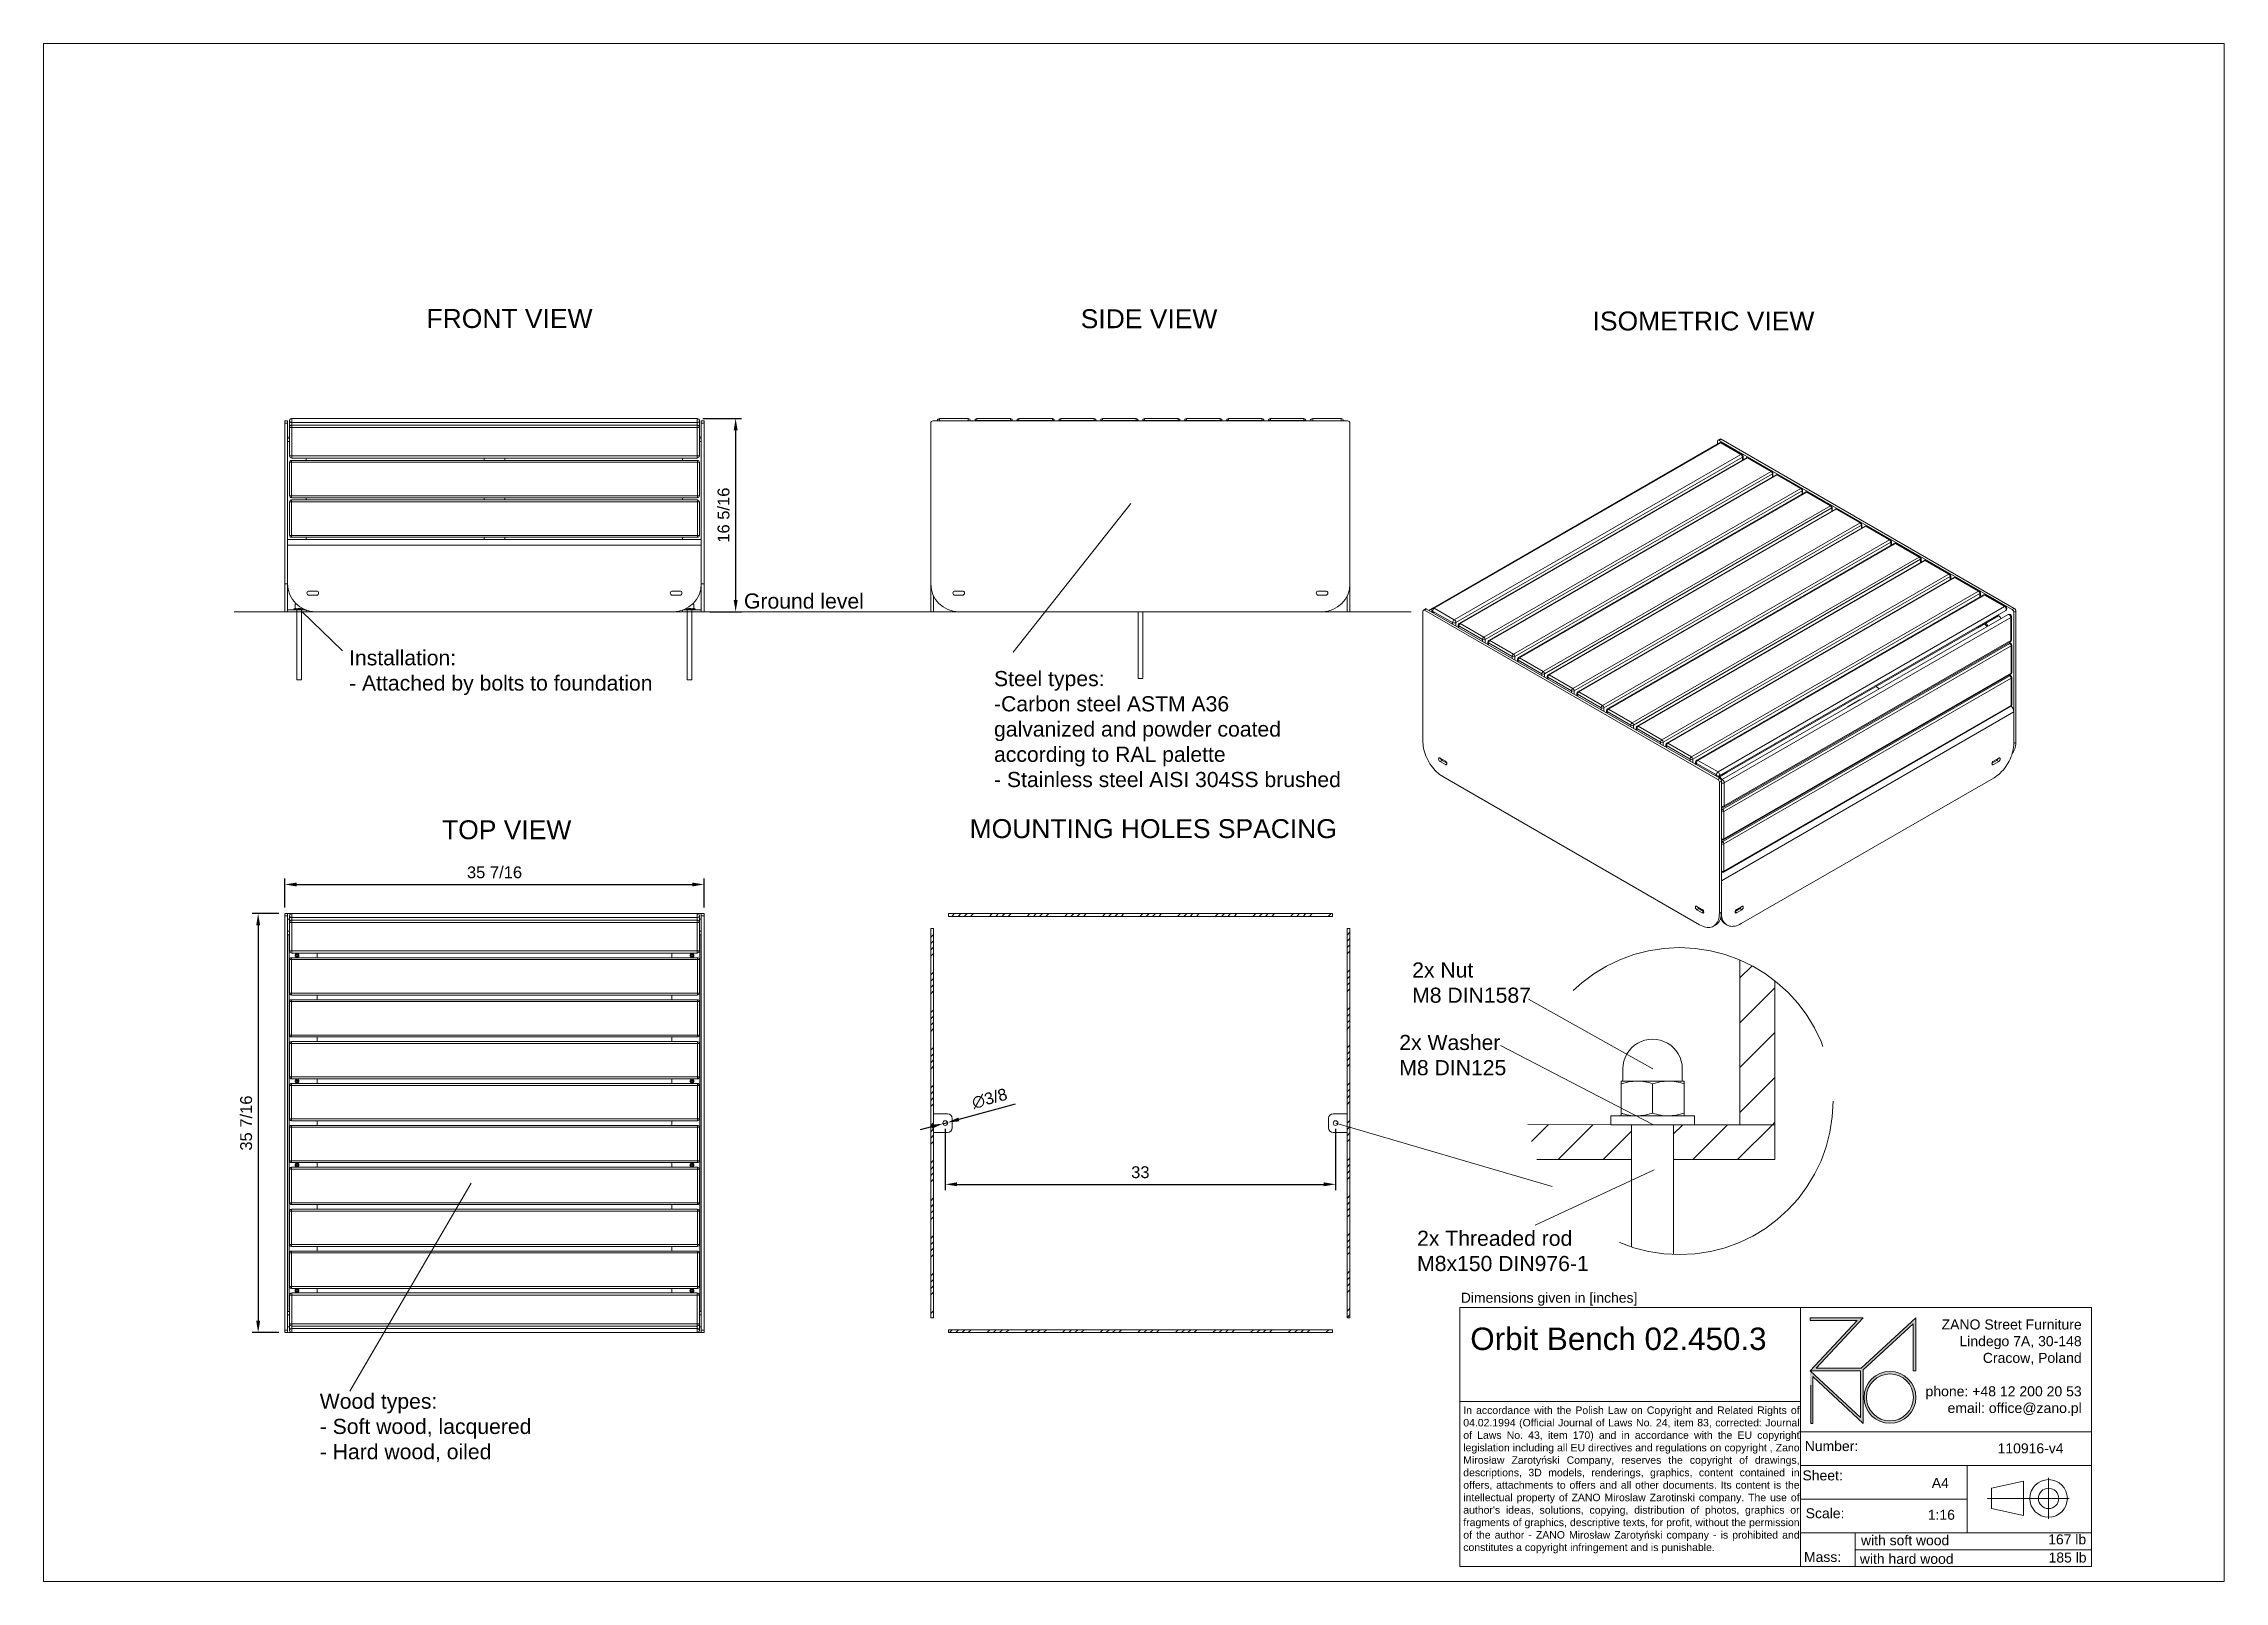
# Paper-space layout 'US' of a CAD drawing. Header units: inches. Extents: x -208 to -3, y -9 to 1.
# Drawn here: x -14.87 to -3.35, y -7.17 to 0.95 of the extents above; entities outside this region: 1.
# The model-space entities are those that its viewports show. They can reach past a viewport. Long polylines and large blocks are cut down to what shows.
import ezdxf

# ---------------------------------------------------------------- set-up
doc = ezdxf.new("R2010")
doc.units = ezdxf.units.IN
doc.header["$PDSIZE"] = -1
doc.linetypes.add('HIDDEN', pattern=[1.905, 1.27, -0.635])
for name, color, linetype, lineweight in [('ZANO_O', 10, 'Continuous', 0), ('ZANO_R', 7, 'Continuous', 0), ('ZANO_R_przerywana', 250, 'HIDDEN', 0), ('ZANO_W', 1, 'Continuous', 0)]:
    doc.layers.add(name, color=color, linetype=linetype, lineweight=lineweight)
doc.layers.add('ZANO_P', color=7, linetype='Continuous', lineweight=0, true_color=0xffffff)
doc.styles.get("Standard").update_dxf_attribs({"font": 'ARIALUNI.TTF'})
doc.dimstyles.new('amerykanie', dxfattribs={"dimtxt": 50, "dimasz": 50, "dimexe": 0.5, "dimexo": 0.5, "dimgap": 1, "dimtad": 1, "dimdec": 0, "dimzin": 0, "dimlunit": 5, "dimtxsty": 'Standard', "dimcen": 0.09, "dimclrd": 1, "dimclre": 1, "dimclrt": 1, "dimazin": 0, "dimtfac": 1, "dimtdec": 0, "dimtmove": 0, "dimatfit": 3, "dimfxl": 1, "dimtzin": 0, "dimarcsym": 1})
pattern_1 = [(45, (42.1407, -32.8512), (-1.591017, 1.591017), []), (45, (42.671, -32.8512), (-1.591017, 1.591017), []), (45, (43.2014, -32.8512), (-1.591017, 1.591017), []), (45, (43.7317, -32.8512), (-1.591017, 1.591017), [])]

psp = doc.layouts.new('US')

# ---------------------------------------------------------------- texts
at = {"layer": 'ZANO_O', "attachment_point": 1}
for s, insert, char_height, width in [('FRONT VIEW', (-12.843, -0.45), 0.1, 27.60459), ('SIDE VIEW', (-9.387, -0.451), 0.1, 22.26812), ('ISOMETRIC VIEW', (-6.683, -0.463), 0.1, 32.14241), ('Ground level', (-11.166, -1.953), 0.08, 0.78457), ('\\pxql;Installation:\\P- Attached by bolts to foundation', (-13.252, -2.253), 0.08, 1.81828), ('\\pxql;Steel types:\\P-Carbon steel ASTM A36\\Pgalvanized and powder coated\\Paccording to RAL palette\\P- Stainless steel AISI 304SS brushed', (-9.845, -2.363), 0.08, 54.52788), ('TOP VIEW', (-12.761, -3.152), 0.1, 24.04568), ('MOUNTING HOLES SPACING', (-9.974, -3.146), 0.1, 51.246), ('2x Nut \\PM8 DIN1587', (-7.636, -3.903), 0.08, 0.89262), ('2x Washer \\PM8 DIN125', (-7.704, -4.286), 0.08, 0.85429), ('2x Threaded rod \\PM8x150 DIN976-1', (-7.61, -5.321), 0.08, 1.01516), ('\\pxql;Wood types:\\P- Soft wood, lacquered\\P- Hard wood, oiled', (-13.407, -6.182), 0.08, 31.06015)]:
    psp.add_mtext(s, dxfattribs=dict(at, insert=insert, char_height=char_height, width=width))
at = {"layer": 'ZANO_R', "attachment_point": 1}
for s, insert, char_height, width in [('Dimensions given in [inches]', (-7.379, -5.649), 0.05269, 1.79436), ('\\pxql;Orbit Bench 02.450.3', (-7.329, -5.833), 0.11856, 1.7443), ('\\pxqr;ZANO Street Furniture\\PLindego 7A, 30-148\\PCracow, Poland\\P\\Pphone: +48 12 200 20 53\\Pemail: office@zano.pl', (-5.149, -5.79), 0.05298, 1.04998), ("\\pxqj;In accordance with the Polish Law on Copyright and Related Rights of 04.02.1994 (Official Journal of Laws No. 24, item 83, corrected: Journal of Laws No. 43, item 170) and in accordance with the EU copyright legislation including all EU directives and regulations on copyright , Zano Mirosław Zarotyński Company, reserves the copyright of drawings, descriptions, 3D models, renderings, graphics, content contained in offers, attachments to offers and all other documents. Its content is the intellectual property of ZANO Miroslaw Zarotinski company. The use of author's ideas, solutions, copying, distribution of photos, graphics or fragments of graphics, descriptive texts, for profit, without the permission of the author - ZANO Mirosław Zarotyński company - is prohibited and constitutes a copyright infringement and is punishable.", (-7.366, -6.25), 0.039516, 1.77136), ('Number:', (-5.562, -6.433), 0.0527, 254.32319), ('110916-v4', (-4.543, -6.445), 0.0527, 0.49653), ('Sheet:', (-5.574, -6.588), 0.0527, 254.32319), ('A4', (-4.891, -6.628), 0.0527, 0.18637), ('Scale:', (-5.557, -6.788), 0.0527, 254.32319), ('1:16', (-4.912, -6.796), 0.0527, 0.20756), ('Mass:', (-5.566, -7.019), 0.0527, 254.32319), ('with hard wood', (-5.271, -7.029), 0.05269, 0.89713), ('with soft wood', (-5.265, -6.931), 0.05269, 1.21824), ('167 lb', (-4.276, -6.926), 0.0527, 0.22908), ('185 lb', (-4.274, -7.022), 0.0527, 0.22731)]:
    psp.add_mtext(s, dxfattribs=dict(at, insert=insert, char_height=char_height, width=width))

msp = doc.modelspace()

# ---------------------------------------------------------------- blocks, each defined once
blk = doc.blocks.new('*D344')
at = {"layer": 'Defpoints', "color": 0}
for p in [(39.83, 82.56), (40.42, 66.22), (43.09, 66.22)]:
    blk.add_point(p, dxfattribs=at)
at = {"layer": 'ZANO_W', "color": 1, "lineweight": -2}
for p, q in [((40.33, 82.56), (43.59, 82.56)), ((43.09, 81.56), (43.09, 67.22)), ((40.92, 66.22), (43.59, 66.22))]:
    blk.add_line(p, q, dxfattribs=at)
at = {"layer": 'ZANO_W', "color": 1}
for points in [[(43.26, 81.56), (42.93, 81.56), (43.09, 82.56)], [(42.93, 67.22), (43.26, 67.22), (43.09, 66.22)]]:
    blk.add_solid(points, dxfattribs=at)
at = {"layer": 'ZANO_W', "color": 1, "insert": (42.07, 74.39), "char_height": 1, "attachment_point": 5, "rotation": 90}
blk.add_mtext('16 5/16', dxfattribs=at)
blk = doc.blocks.new('*D345')
at = {"layer": 'Defpoints', "color": 0}
for p in [(40.42, 43.16), (4.99, 40.7), (40.42, 40.7)]:
    blk.add_point(p, dxfattribs=at)
at = {"layer": 'ZANO_W', "color": 1, "lineweight": -2}
for p, q in [((4.99, 41.2), (4.99, 43.66)), ((5.99, 43.16), (39.42, 43.16)), ((40.42, 41.2), (40.42, 43.66))]:
    blk.add_line(p, q, dxfattribs=at)
at = {"layer": 'ZANO_W', "color": 1}
for points in [[(5.99, 43.32), (5.99, 42.99), (4.99, 43.16)], [(39.42, 42.99), (39.42, 43.32), (40.42, 43.16)]]:
    blk.add_solid(points, dxfattribs=at)
at = {"layer": 'ZANO_W', "color": 1, "insert": (22.71, 44.18), "char_height": 1, "attachment_point": 5}
blk.add_mtext('35 7/16', dxfattribs=at)
blk = doc.blocks.new('*D346')
at = {"layer": 'Defpoints', "color": 0}
for p in [(4.99, 40.7), (2.73, 5.26), (4.99, 5.26)]:
    blk.add_point(p, dxfattribs=at)
at = {"layer": 'ZANO_W', "color": 1, "lineweight": -2}
for p, q in [((4.49, 40.7), (2.23, 40.7)), ((2.73, 39.7), (2.73, 6.26)), ((4.49, 5.26), (2.23, 5.26))]:
    blk.add_line(p, q, dxfattribs=at)
at = {"layer": 'ZANO_W', "color": 1}
for points in [[(2.9, 39.7), (2.57, 39.7), (2.73, 40.7)], [(2.57, 6.26), (2.9, 6.26), (2.73, 5.26)]]:
    blk.add_solid(points, dxfattribs=at)
at = {"layer": 'ZANO_W', "color": 1, "insert": (1.72, 22.98), "char_height": 1, "attachment_point": 5, "rotation": 90}
blk.add_mtext('35 7/16', dxfattribs=at)
blk = doc.blocks.new('*D347')
at = {"layer": 'Defpoints', "color": 0}
for p in [(60.81, 22.98), (93.8, 22.98), (93.8, 17.8)]:
    blk.add_point(p, dxfattribs=at)
at = {"layer": 'ZANO_W', "color": 1, "lineweight": -2}
for p, q in [((60.81, 22.48), (60.81, 17.3)), ((93.8, 22.48), (93.8, 17.3)), ((61.81, 17.8), (92.8, 17.8))]:
    blk.add_line(p, q, dxfattribs=at)
at = {"layer": 'ZANO_W', "color": 1}
for points in [[(61.81, 17.97), (61.81, 17.64), (60.81, 17.8)], [(92.8, 17.64), (92.8, 17.97), (93.8, 17.8)]]:
    blk.add_solid(points, dxfattribs=at)
at = {"layer": 'ZANO_W', "color": 1, "insert": (77.3, 18.82), "char_height": 1, "attachment_point": 5}
blk.add_mtext('33', dxfattribs=at)
blk = doc.blocks.new('*D348')
at = {"layer": 'Defpoints', "color": 0}
for p in [(60.62, 22.93), (61, 23.03)]:
    blk.add_point(p, dxfattribs=at)
at = {"layer": 'ZANO_W', "color": 1, "lineweight": -2}
for p, q in [((66.73, 24.58), (61.96, 23.29)), ((59.65, 22.67), (58.68, 22.41)), ((60.62, 22.93), (61, 23.03))]:
    blk.add_line(p, q, dxfattribs=at)
at = {"layer": 'ZANO_W', "color": 1}
for points in [[(59.69, 22.51), (59.61, 22.83), (60.62, 22.93)], [(61.92, 23.45), (62, 23.13), (61, 23.03)]]:
    blk.add_solid(points, dxfattribs=at)
at = {"layer": 'ZANO_W', "color": 1, "insert": (64.56, 25.05), "char_height": 1, "attachment_point": 5, "rotation": 15.0794}
blk.add_mtext('∅3/8', dxfattribs=at)

# ---------------------------------------------------------------- dimensions: what is measured, and where the dimension line sits
at = {"layer": 'ZANO_W'}
for base, p1, p2, picture, middle in [((43.09211, 66.22111), (39.83321, 82.55997), (40.42377, 66.22111), '*D344', (42.07301, 74.39054)), ((2.73428, 5.26497), (4.99011, 40.69863), (4.99011, 5.26497), '*D346', (1.71518, 22.9818))]:
    dim = msp.add_linear_dim(base=base, p1=p1, p2=p2, angle=90, dimstyle='amerykanie', override={"dimtxt": 1, "dimasz": 1, "dimgap": 0.5, "dimdec": 4, "dimaunit": 1, "dimadec": 1, "dimtdec": 4, "dimtmove": 1, "dimfrac": 2}, dxfattribs=at)
    dim.commit()
    dim.dimension.update_dxf_attribs({"geometry": picture, "text_midpoint": middle})
for base, p1, p2, picture, middle in [((40.42377, 43.15625), (4.99011, 40.69863), (40.42377, 40.69863), '*D345', (22.70694, 44.17535)), ((93.79838, 17.80481), (60.8057, 22.9818), (93.79838, 22.9818), '*D347', (77.30204, 18.81572))]:
    dim = msp.add_linear_dim(base=base, p1=p1, p2=p2, dimstyle='amerykanie', override={"dimtxt": 1, "dimasz": 1, "dimgap": 0.5, "dimdec": 4, "dimaunit": 1, "dimadec": 1, "dimtdec": 4, "dimtmove": 1, "dimfrac": 2}, dxfattribs=at)
    dim.commit()
    dim.dimension.update_dxf_attribs({"geometry": picture, "text_midpoint": middle})
dim = msp.add_diameter_dim_2p(p1=(60.61563, 22.93059), p2=(60.99578, 23.03301), dimstyle='amerykanie', override={"dimtxt": 1, "dimasz": 1, "dimgap": 0.5, "dimdec": 4, "dimaunit": 1, "dimadec": 1, "dimtdec": 4, "dimtmove": 1, "dimfrac": 2}, dxfattribs=at)
dim.commit()
dim.dimension.update_dxf_attribs({"geometry": '*D348', "text_midpoint": (64.56163, 25.04922)})

# ---------------------------------------------------------------- hatches: boundary and pattern name
at = {"layer": 'ZANO_R'}
h = msp.add_hatch(dxfattribs=at)
h.set_pattern_fill('DIN 201 stal i żeliwo stalowe', color=256, scale=0.118112, style=0, pattern_type=2)
h.set_pattern_definition(pattern_1)
h.paths.add_polyline_path([(61.07303, 40.46241), (93.53105, 40.46241), (93.53105, 40.69863), (61.07303, 40.69863)], flags=0)
h = msp.add_hatch(dxfattribs=at)
h.set_pattern_fill('DIN 201 stal i żeliwo stalowe', color=256, scale=0.118112, style=0, pattern_type=2)
h.set_pattern_definition(pattern_1)
h.paths.add_polyline_path([(59.82143, 6.51656), (59.82143, 39.44704), (59.58521, 39.44704), (59.58521, 6.51656)], flags=0)
h = msp.add_hatch(dxfattribs=at)
h.set_pattern_fill('DIN 201 stal i żeliwo stalowe', color=256, scale=0.118112, style=0, pattern_type=2)
h.set_pattern_definition(pattern_1)
h.paths.add_polyline_path([(95.01887, 6.51656), (95.01887, 39.44704), (94.78264, 39.44704), (94.78264, 6.51656)], flags=0)
h = msp.add_hatch(dxfattribs=at)
h.set_pattern_fill('DIN 201 stal i żeliwo stalowe', color=256, scale=0.118112, style=0, pattern_type=2)
h.set_pattern_definition(pattern_1)
h.paths.add_polyline_path([(93.53105, 5.5012), (61.07303, 5.5012), (61.07303, 5.26497), (93.53105, 5.26497)], flags=0)

# ---------------------------------------------------------------- linework, layer by layer
for p, q in [((4.99011, 82.36311), (5.22634, 82.36311)), ((4.99011, 82.16626), (4.99011, 82.36311)), ((5.22634, 82.16626), (4.99011, 82.16626)), ((4.99011, 82.16626), (4.99011, 68.58336)), ((5.22634, 82.36311), (5.22634, 82.16626)), ((5.22634, 82.16626), (5.22634, 68.58336)), ((5.38382, 82.36311), (5.38382, 82.40248)), ((5.3878, 82.40248), (5.38382, 82.40248)), ((5.38382, 81.80912), (5.38382, 82.36311)), ((5.38382, 79.41031), (5.38382, 81.80912)), ((5.38382, 81.80912), (5.58067, 81.80912)), ((5.5413, 82.55997), (5.58067, 82.55997)), ((5.5413, 82.55997), (5.5413, 82.55599)), ((5.58067, 82.22392), (5.58067, 82.55997)), ((5.58067, 82.55997), (39.83321, 82.55997)), ((39.83321, 82.22392), (5.58067, 82.22392)), ((5.58067, 82.22392), (5.58067, 82.00598)), ((39.83321, 82.00598), (5.58067, 82.00598)), ((5.58067, 81.80912), (5.58067, 82.00598)), ((5.58067, 81.80912), (5.58067, 79.41031)), ((39.83321, 81.80912), (5.58067, 81.80912)), ((39.83321, 82.55997), (39.83321, 82.22392)), ((39.83321, 82.55997), (39.87258, 82.55997)), ((39.83321, 82.00598), (39.83321, 82.22392)), ((39.83321, 82.00598), (39.83321, 81.80912)), ((39.83321, 79.41031), (39.83321, 81.80912)), ((39.83321, 81.80912), (40.03006, 81.80912)), ((39.87258, 82.55997), (39.87258, 82.55599)), ((40.03006, 82.40248), (40.02609, 82.40248)), ((40.03006, 82.40248), (40.03006, 82.36311)), ((40.03006, 82.36311), (40.03006, 81.80912)), ((40.03006, 81.80912), (40.03006, 79.41031)), ((40.18755, 82.36311), (40.42377, 82.36311)), ((40.18755, 82.16626), (40.18755, 82.36311)), ((40.42377, 82.16626), (40.18755, 82.16626)), ((40.18755, 82.16626), (40.18755, 68.58336)), ((40.42377, 82.36311), (40.42377, 82.16626)), ((40.42377, 82.16626), (40.42377, 68.58336)), ((59.58521, 68.58336), (59.58521, 82.16626)), ((59.78206, 82.36311), (94.82201, 82.36311)), ((60.33605, 82.36311), (60.33605, 82.55997)), ((60.33605, 82.55997), (62.73487, 82.55997)), ((62.73487, 82.36311), (62.73487, 82.55997)), ((63.48291, 82.40248), (63.32543, 82.40248)), ((63.32543, 82.36311), (63.32543, 82.40248)), ((63.48291, 82.40248), (63.48291, 82.55997)), ((63.48291, 82.55997), (66.31761, 82.55997)), ((66.31761, 82.40248), (63.48291, 82.40248)), ((63.48291, 82.40248), (63.48291, 82.36311)), ((66.31761, 82.55997), (66.31761, 82.40248)), ((66.47509, 82.40248), (66.31761, 82.40248)), ((66.31761, 82.36311), (66.31761, 82.40248)), ((66.47509, 82.40248), (66.47509, 82.36311)), ((67.02628, 82.40248), (66.8688, 82.40248)), ((66.8688, 82.36311), (66.8688, 82.40248)), ((67.02628, 82.40248), (67.02628, 82.55997)), ((67.02628, 82.55997), (69.86097, 82.55997)), ((69.86097, 82.40248), (67.02628, 82.40248)), ((67.02628, 82.40248), (67.02628, 82.36311)), ((69.86097, 82.55997), (69.86097, 82.40248)), ((70.01845, 82.40248), (69.86097, 82.40248)), ((69.86097, 82.36311), (69.86097, 82.40248)), ((70.01845, 82.40248), (70.01845, 82.36311)), ((70.41216, 82.36311), (70.41216, 82.40248)), ((70.56965, 82.40248), (70.41216, 82.40248)), ((70.56965, 82.40248), (70.56965, 82.55997)), ((70.56965, 82.55997), (73.40434, 82.55997)), ((73.40434, 82.40248), (70.56965, 82.40248)), ((70.56965, 82.40248), (70.56965, 82.36311)), ((73.40434, 82.55997), (73.40434, 82.40248)), ((73.56182, 82.40248), (73.40434, 82.40248)), ((73.40434, 82.36311), (73.40434, 82.40248)), ((73.56182, 82.40248), (73.56182, 82.36311)), ((74.11301, 82.40248), (73.95553, 82.40248)), ((73.95553, 82.36311), (73.95553, 82.40248)), ((74.11301, 82.40248), (74.11301, 82.55997)), ((74.11301, 82.55997), (76.9477, 82.55997)), ((76.9477, 82.40248), (74.11301, 82.40248)), ((74.11301, 82.40248), (74.11301, 82.36311)), ((76.9477, 82.55997), (76.9477, 82.40248)), ((77.10519, 82.40248), (76.9477, 82.40248)), ((76.9477, 82.36311), (76.9477, 82.40248)), ((77.10519, 82.40248), (77.10519, 82.36311)), ((77.49889, 82.36311), (77.49889, 82.40248)), ((77.65638, 82.40248), (77.49889, 82.40248)), ((77.65638, 82.40248), (77.65638, 82.55997)), ((77.65638, 82.55997), (80.49107, 82.55997)), ((80.49107, 82.40248), (77.65638, 82.40248)), ((77.65638, 82.40248), (77.65638, 82.36311)), ((80.49107, 82.55997), (80.49107, 82.40248)), ((80.64855, 82.40248), (80.49107, 82.40248)), ((80.49107, 82.36311), (80.49107, 82.40248)), ((80.64855, 82.40248), (80.64855, 82.36311)), ((81.19974, 82.40248), (81.04226, 82.40248)), ((81.04226, 82.36311), (81.04226, 82.40248)), ((81.19974, 82.40248), (81.19974, 82.55997)), ((81.19974, 82.55997), (84.03443, 82.55997)), ((84.03443, 82.40248), (81.19974, 82.40248)), ((81.19974, 82.40248), (81.19974, 82.36311)), ((84.03443, 82.55997), (84.03443, 82.40248)), ((84.19192, 82.40248), (84.03443, 82.40248)), ((84.03443, 82.36311), (84.03443, 82.40248)), ((84.19192, 82.40248), (84.19192, 82.36311)), ((84.58562, 82.36311), (84.58562, 82.40248)), ((84.74311, 82.40248), (84.58562, 82.40248)), ((84.74311, 82.40248), (84.74311, 82.55997)), ((84.74311, 82.55997), (87.5778, 82.55997)), ((87.5778, 82.40248), (84.74311, 82.40248)), ((84.74311, 82.40248), (84.74311, 82.36311)), ((87.5778, 82.55997), (87.5778, 82.40248)), ((87.73528, 82.40248), (87.5778, 82.40248)), ((87.5778, 82.36311), (87.5778, 82.40248)), ((87.73528, 82.40248), (87.73528, 82.36311)), ((88.12899, 82.36311), (88.12899, 82.40248)), ((88.28647, 82.40248), (88.12899, 82.40248)), ((88.28647, 82.40248), (88.28647, 82.55997)), ((88.28647, 82.55997), (91.12117, 82.55997)), ((91.12117, 82.40248), (88.28647, 82.40248)), ((88.28647, 82.40248), (88.28647, 82.36311)), ((91.12117, 82.55997), (91.12117, 82.40248)), ((91.27865, 82.40248), (91.12117, 82.40248)), ((91.12117, 82.36311), (91.12117, 82.40248)), ((91.27865, 82.40248), (91.27865, 82.36311)), ((91.86921, 82.55997), (91.86921, 82.36311)), ((91.86921, 82.55997), (94.26803, 82.55997)), ((94.26803, 82.55997), (94.26803, 82.36311)), ((95.01887, 82.16626), (95.01887, 68.58336)), ((5.38382, 80.9064), (5.22634, 80.9064)), ((5.38382, 80.60718), (5.22634, 80.60718)), ((5.34445, 81.06388), (5.34445, 80.9064)), ((5.34445, 81.06388), (5.38382, 81.06388)), ((5.38382, 79.41031), (5.58067, 79.41031)), ((5.58067, 79.41031), (39.83321, 79.41031)), ((5.58067, 79.21345), (5.58067, 79.41031)), ((39.83321, 79.41031), (39.83321, 79.21345)), ((39.83321, 79.41031), (40.03006, 79.41031)), ((40.06944, 81.06388), (40.03006, 81.06388)), ((40.18755, 80.9064), (40.03006, 80.9064)), ((40.18755, 80.60718), (40.03006, 80.60718)), ((40.06944, 80.9064), (40.06944, 81.06388)), ((126.25752, 80.51503), (102.03732, 66.53301)), ((126.35594, 80.50528), (102.13574, 66.52326)), ((103.83196, 65.54405), (128.05216, 79.52608)), ((128.19135, 79.28498), (103.97115, 65.30296)), ((126.07557, 80.63494), (126.07557, 80.40999)), ((126.28338, 80.8215), (126.11634, 80.72507)), ((126.3818, 80.81175), (126.21476, 80.71533)), ((150.99175, 66.41188), (126.21476, 80.71533)), ((128.05216, 79.52608), (126.35594, 80.50528)), ((151.15878, 66.5083), (126.3818, 80.81175)), ((128.15058, 79.53582), (126.45436, 80.51503)), ((128.19135, 79.04897), (128.19135, 79.28498)), ((128.24901, 79.08226), (128.24901, 79.36534)), ((5.38382, 76.02442), (5.38382, 78.85912)), ((5.38382, 78.85912), (5.5413, 78.85912)), ((5.5413, 79.0166), (39.87258, 79.0166)), ((5.5413, 79.0166), (5.5413, 78.85912)), ((5.5413, 78.85912), (5.5413, 76.02442)), ((39.87258, 78.85912), (5.5413, 78.85912)), ((39.83321, 79.21345), (5.58067, 79.21345)), ((6.80117, 79.21345), (6.80117, 79.0166)), ((21.84079, 79.21345), (21.84079, 79.0166)), ((23.5731, 79.0166), (23.5731, 79.21345)), ((38.61272, 79.0166), (38.61272, 79.21345)), ((39.87258, 79.0166), (39.87258, 78.85912)), ((39.87258, 76.02442), (39.87258, 78.85912)), ((39.87258, 78.85912), (40.03006, 78.85912)), ((40.03006, 78.85912), (40.03006, 76.02442)), ((128.53021, 79.24459), (104.25433, 65.23042)), ((128.60894, 79.23679), (104.33306, 65.22263)), ((106.33749, 64.06549), (130.61337, 78.07966)), ((130.72473, 77.88678), (106.44885, 63.87262)), ((131.03575, 77.79817), (106.75987, 63.78401)), ((131.11448, 77.79038), (106.8386, 63.77621)), ((130.61337, 78.07966), (128.60894, 79.23679)), ((130.69211, 78.08746), (128.68768, 79.24459)), ((130.72473, 77.61863), (130.72473, 77.88678)), ((130.77086, 77.64526), (130.77086, 77.95107)), ((133.11891, 76.63324), (131.11448, 77.79038)), ((133.19765, 76.64104), (131.19322, 77.79817)), ((5.5413, 76.02442), (5.38382, 76.02442)), ((5.5413, 76.02442), (39.87258, 76.02442)), ((5.5413, 76.02442), (5.5413, 75.86694)), ((39.87258, 75.86694), (5.5413, 75.86694)), ((5.5413, 75.67009), (39.87258, 75.67009)), ((5.5413, 75.67009), (5.5413, 75.51261)), ((6.80117, 75.86694), (6.80117, 75.67009)), ((21.84079, 75.86694), (21.84079, 75.67009)), ((23.5731, 75.67009), (23.5731, 75.86694)), ((38.61272, 75.67009), (38.61272, 75.86694)), ((40.03006, 76.02442), (39.87258, 76.02442)), ((39.87258, 76.02442), (39.87258, 75.86694)), ((39.87258, 75.67009), (39.87258, 75.51261)), ((108.84303, 62.61908), (133.11891, 76.63324)), ((133.23027, 76.44037), (108.95439, 62.4262)), ((133.54128, 76.35176), (109.26541, 62.33759)), ((133.62002, 76.34396), (109.34414, 62.32979)), ((133.23027, 76.17221), (133.23027, 76.44037)), ((133.27639, 76.19884), (133.27639, 76.50465)), ((135.62445, 75.18683), (133.62002, 76.34396)), ((135.70318, 75.19463), (133.69875, 76.35176)), ((5.38382, 72.67791), (5.38382, 75.51261)), ((5.38382, 75.51261), (5.5413, 75.51261)), ((5.5413, 75.51261), (5.5413, 72.67791)), ((39.87258, 75.51261), (5.5413, 75.51261)), ((39.87258, 72.67791), (39.87258, 75.51261)), ((39.87258, 75.51261), (40.03006, 75.51261)), ((40.03006, 75.51261), (40.03006, 72.67791)), ((111.34857, 61.17266), (135.62445, 75.18683)), ((135.73581, 74.99395), (111.45993, 60.97979)), ((136.04682, 74.90534), (111.77094, 60.89117)), ((136.12556, 74.89754), (111.84968, 60.88338)), ((113.85411, 59.72624), (138.12999, 73.74041)), ((135.73581, 74.7258), (135.73581, 74.99395)), ((135.78193, 74.75242), (135.78193, 75.05824)), ((138.12999, 73.74041), (136.12556, 74.89754)), ((138.20872, 73.74821), (136.20429, 74.90534)), ((40.18755, 72.32358), (5.22634, 72.32358)), ((5.5413, 72.67791), (5.38382, 72.67791)), ((5.5413, 72.67791), (39.87258, 72.67791)), ((5.5413, 72.67791), (5.5413, 72.52043)), ((39.87258, 72.52043), (5.5413, 72.52043)), ((6.80117, 72.52043), (6.80117, 72.32358)), ((21.84079, 72.52043), (21.84079, 72.32358)), ((23.5731, 72.32358), (23.5731, 72.52043)), ((38.61272, 72.32358), (38.61272, 72.52043)), ((40.03006, 72.67791), (39.87258, 72.67791)), ((39.87258, 72.67791), (39.87258, 72.52043)), ((138.24134, 73.54754), (113.96546, 59.53337)), ((138.55236, 73.45893), (114.27648, 59.44476)), ((138.63109, 73.45113), (114.35522, 59.43696)), ((116.35965, 58.27983), (140.63553, 72.29399)), ((140.74688, 72.10112), (116.471, 58.08695)), ((141.0579, 72.01251), (116.78202, 57.99834)), ((141.13663, 72.00471), (116.86075, 57.99055)), ((138.24134, 73.27938), (138.24134, 73.54754)), ((138.28747, 73.30601), (138.28747, 73.61182)), ((140.63553, 72.29399), (138.63109, 73.45113)), ((140.71426, 72.30179), (138.70983, 73.45893)), ((140.74688, 71.83296), (140.74688, 72.10112)), ((140.79301, 71.85959), (140.79301, 72.1654)), ((143.14106, 70.84758), (141.13663, 72.00471)), ((143.2198, 70.85538), (141.21537, 72.01251)), ((40.18755, 71.85113), (5.22634, 71.85113)), ((5.22634, 68.58336), (5.22634, 71.85113)), ((40.18755, 68.58336), (40.18755, 71.85113)), ((118.86518, 56.83341), (143.14106, 70.84758)), ((143.25242, 70.6547), (118.97654, 56.64054)), ((143.56344, 70.56609), (119.28756, 56.55193)), ((143.64217, 70.5583), (119.36629, 56.54413)), ((143.25242, 70.38655), (143.25242, 70.6547)), ((143.29855, 70.41318), (143.29855, 70.71899)), ((145.6466, 69.40116), (143.64217, 70.5583)), ((145.72534, 69.40896), (143.72091, 70.56609)), ((4.99011, 68.58336), (5.22634, 68.58336)), ((4.99011, 66.22111), (4.99011, 68.58336)), ((5.22634, 68.58336), (5.22634, 66.22111)), ((40.18755, 68.58336), (40.42377, 68.58336)), ((40.18755, 66.22111), (40.18755, 68.58336)), ((40.42377, 68.58336), (40.42377, 66.22111)), ((59.58521, 68.58336), (59.58521, 66.22111)), ((95.01887, 68.58336), (95.01887, 66.22111)), ((121.37072, 55.387), (145.6466, 69.40116)), ((145.75796, 69.20829), (121.48208, 55.19412)), ((146.06897, 69.11968), (121.79309, 55.10551)), ((146.14771, 69.11188), (121.87183, 55.09771)), ((145.75796, 68.94013), (145.75796, 69.20829)), ((145.80408, 68.96676), (145.80408, 69.27257)), ((148.15214, 67.95475), (146.14771, 69.11188)), ((148.23087, 67.96254), (146.22644, 69.11968)), ((6.40746, 66.3786), (5.22634, 66.3786)), ((5.73816, 66.47702), (5.73816, 66.3786)), ((6.51921, 66.47702), (5.73816, 66.47702)), ((5.85627, 66.83908), (5.85627, 66.87073)), ((5.96159, 66.87073), (5.85627, 66.87073)), ((5.85627, 66.83908), (5.85627, 66.50867)), ((5.85627, 66.47702), (5.85627, 66.50867)), ((5.87595, 66.95636), (5.87595, 66.88057)), ((6.40746, 66.22111), (6.40746, 66.3786)), ((6.40746, 66.3786), (6.74051, 66.3786)), ((6.68305, 66.3786), (6.68305, 66.40156)), ((7.66732, 67.97311), (7.03739, 67.97311)), ((7.03739, 67.61877), (7.66732, 67.61877)), ((38.37649, 67.97311), (37.74656, 67.97311)), ((37.74656, 67.61877), (38.37649, 67.61877)), ((38.67337, 66.3786), (39.00643, 66.3786)), ((38.73083, 66.40156), (38.73083, 66.3786)), ((39.67573, 66.47702), (38.89467, 66.47702)), ((39.00643, 66.3786), (39.00643, 66.22111)), ((39.00643, 66.3786), (40.18755, 66.3786)), ((39.55762, 66.87073), (39.4523, 66.87073)), ((39.53793, 66.88057), (39.53793, 66.95636)), ((39.55762, 66.83908), (39.55762, 66.87073)), ((39.55762, 66.83908), (39.55762, 66.50867)), ((39.55762, 66.47702), (39.55762, 66.50867)), ((39.67573, 66.3786), (39.67573, 66.47702)), ((59.82143, 66.22111), (59.82143, 67.55368)), ((62.26242, 67.97311), (61.63249, 67.97311)), ((61.63249, 67.61877), (62.26242, 67.61877)), ((92.97159, 67.97311), (92.34166, 67.97311)), ((92.34166, 67.61877), (92.97159, 67.61877)), ((94.78264, 66.22111), (94.78264, 67.55368)), ((101.39503, 66.45376), (101.228, 66.35734)), ((101.49345, 66.44402), (101.32642, 66.34759)), ((126.27044, 52.14057), (101.49345, 66.44402)), ((102.03301, 66.53045), (101.68838, 66.33149)), ((102.13574, 66.52326), (103.83196, 65.54405)), ((123.87626, 53.94058), (148.15214, 67.95475)), ((148.2635, 67.76187), (123.98762, 53.7477)), ((148.55483, 67.64307), (124.33463, 53.66104)), ((148.65325, 67.63332), (124.43305, 53.6513)), ((126.12927, 52.67209), (150.34947, 66.65411)), ((148.2635, 67.47488), (148.2635, 67.76187)), ((148.30962, 67.50151), (148.30962, 67.82616)), ((150.34947, 66.65411), (148.65325, 67.63332)), ((150.44789, 66.66386), (148.75167, 67.64307)), ((150.99175, 66.41188), (151.15878, 66.5083)), ((5.22634, 66.22111), (4.99011, 66.22111)), ((6.40746, 66.22111), (5.22634, 66.22111)), ((6.80117, 66.22111), (6.40746, 66.22111)), ((6.80117, 66.35621), (6.80117, 66.22111)), ((37.8253, 66.22111), (7.58858, 66.22111)), ((38.61272, 66.22111), (38.61272, 66.35621)), ((39.00643, 66.22111), (38.61272, 66.22111)), ((39.00643, 66.22111), (40.18755, 66.22111)), ((40.42377, 66.22111), (40.18755, 66.22111)), ((59.58521, 66.22111), (59.82143, 66.22111)), ((92.65662, 66.22111), (61.94745, 66.22111)), ((95.01887, 66.22111), (94.78264, 66.22111)), ((101.18722, 66.26721), (101.18722, 55.17621)), ((126.10341, 52.04414), (101.32642, 66.34759)), ((101.96527, 66.26406), (101.88523, 66.21785)), ((101.96526, 66.26409), (102.04531, 66.12544)), ((103.69276, 65.30296), (101.99654, 66.28216)), ((101.99654, 66.28216), (102.10788, 66.08932)), ((103.69276, 65.17439), (103.69276, 65.30296)), ((103.97115, 65.30296), (103.97115, 65.01367)), ((104.17558, 65.09404), (104.17558, 64.89566)), ((106.22614, 63.87262), (104.22171, 65.02975)), ((104.22171, 65.02975), (104.22171, 64.86903)), ((104.33306, 65.22263), (106.33749, 64.06549)), ((126.07571, 52.25298), (149.66839, 65.87275)), ((150.44789, 66.32289), (126.22769, 52.34087)), ((126.42257, 52.00334), (150.64277, 65.98536)), ((150.88039, 65.73452), (126.66019, 51.7525)), ((148.09646, 64.86884), (126.88291, 52.62251)), ((149.76682, 65.83312), (148.09646, 64.86884)), ((148.09646, 64.9653), (148.09646, 64.86884)), ((148.7479, 65.10346), (148.62539, 65.17418)), ((148.7479, 65.23205), (148.73677, 65.23848)), ((148.7479, 65.23205), (149.86147, 65.8749)), ((148.7479, 65.10346), (148.7479, 65.23205)), ((149.66839, 65.87275), (150.44789, 66.32289)), ((149.76682, 65.92959), (149.76682, 65.83312)), ((149.76682, 65.92954), (149.86147, 65.8749)), ((150.88039, 63.77579), (150.88039, 65.73452)), ((150.93805, 63.85615), (150.93805, 65.81488)), ((151.29798, 66.26721), (151.13095, 66.17078)), ((151.13095, 55.07979), (151.13095, 66.17078)), ((151.29798, 55.17621), (151.29798, 66.26721)), ((106.22614, 63.7119), (106.22614, 63.87262)), ((106.44885, 63.87262), (106.44885, 63.58333)), ((106.68112, 63.64762), (106.68112, 63.44924)), ((108.73167, 62.4262), (106.72724, 63.58333)), ((106.72724, 63.58333), (106.72724, 63.42262)), ((106.8386, 63.77621), (108.84303, 62.61908)), ((126.52099, 49.5205), (150.79687, 63.53467)), ((126.61941, 49.70364), (150.83961, 63.68566)), ((150.90823, 63.34179), (126.63235, 49.32763)), ((126.66019, 49.79377), (150.88039, 63.77579)), ((150.79687, 63.53467), (150.68747, 63.59783)), ((150.87561, 63.54247), (150.73359, 63.62446)), ((150.90823, 61.02715), (150.90823, 63.34179)), ((150.95436, 61.09144), (150.95436, 63.40608)), ((108.73167, 62.26548), (108.73167, 62.4262)), ((108.95439, 62.4262), (108.95439, 62.13691)), ((109.18666, 62.2012), (109.18666, 62.00283)), ((111.23721, 60.97979), (109.23278, 62.13692)), ((109.23278, 62.13692), (109.23278, 61.9762)), ((109.34414, 62.32979), (111.34857, 61.17266)), ((111.23721, 60.81907), (111.23721, 60.97979)), ((111.45993, 60.97979), (111.45993, 60.6905)), ((111.84968, 60.88338), (113.85411, 59.72624)), ((126.59973, 46.94088), (150.87561, 60.95505)), ((126.63235, 47.01299), (150.90823, 61.02715)), ((150.79687, 60.80211), (150.70378, 60.85585)), ((150.87561, 60.8099), (150.7499, 60.88248)), ((111.69219, 60.75479), (111.69219, 60.55641)), ((113.74275, 59.53337), (111.73832, 60.6905)), ((111.73832, 60.6905), (111.73832, 60.52978)), ((113.74275, 59.37265), (113.74275, 59.53337)), ((113.96546, 59.53337), (113.96546, 59.24408)), ((114.19773, 59.30837), (114.19773, 59.10999)), ((116.24829, 58.08695), (114.24386, 59.24409)), ((114.24386, 59.24409), (114.24386, 59.08337)), ((114.35522, 59.43696), (116.35965, 58.27983)), ((126.52099, 46.78794), (150.79687, 60.80211)), ((150.90823, 60.60923), (126.63235, 46.59506)), ((139.46459, 59.88576), (139.7707, 59.70905)), ((150.90823, 58.29459), (150.90823, 60.60923)), ((150.95436, 58.35887), (150.95436, 60.67352)), ((116.24829, 57.92623), (116.24829, 58.08695)), ((116.471, 58.08695), (116.471, 57.79766)), ((116.70327, 57.86195), (116.70327, 57.66358)), ((118.75383, 56.64054), (116.7494, 57.79767)), ((116.7494, 57.79767), (116.7494, 57.63695)), ((116.86075, 57.99055), (118.86518, 56.83341)), ((151.13095, 57.74805), (126.40964, 43.47675)), ((126.59973, 44.20832), (150.87561, 58.22249)), ((126.63235, 44.28042), (150.90823, 58.29459)), ((138.07431, 58.76172), (137.12777, 58.21529)), ((137.12777, 58.21529), (137.15546, 58.19931)), ((138.102, 58.74573), (138.07431, 58.76172)), ((151.13095, 55.07979), (151.13095, 57.74805)), ((118.75383, 56.47982), (118.75383, 56.64054)), ((118.97654, 56.64054), (118.97654, 56.35125)), ((119.20881, 56.41554), (119.20881, 56.21716)), ((121.25936, 55.19412), (119.25493, 56.35125)), ((119.25493, 56.35125), (119.25493, 56.19053)), ((119.36629, 56.54413), (121.37072, 55.387)), ((103.08029, 53.58508), (102.63487, 53.84222)), ((102.8019, 53.64931), (102.63487, 53.55289)), ((102.63487, 53.55289), (103.08029, 53.29575)), ((103.19841, 53.42041), (102.8019, 53.64931)), ((121.25936, 55.0334), (121.25936, 55.19412)), ((121.48208, 55.19412), (121.48208, 54.90483)), ((121.71435, 54.96912), (121.71435, 54.77075)), ((123.7649, 53.7477), (121.76047, 54.90484)), ((121.76047, 54.90484), (121.76047, 54.74412)), ((121.87183, 55.09771), (123.87626, 53.94058)), ((123.7649, 53.58698), (123.7649, 53.7477)), ((123.98762, 53.7477), (123.98762, 53.45841)), ((124.23619, 53.49056), (124.23619, 53.31492)), ((124.43305, 53.6513), (126.12927, 52.67209)), ((149.28679, 53.42041), (149.6833, 53.64931)), ((149.85034, 53.84222), (149.40491, 53.58508)), ((149.40491, 53.29574), (149.85034, 53.55289)), ((149.6833, 53.64931), (149.85034, 53.55289)), ((151.13095, 55.07979), (151.29798, 55.17621)), ((102.85758, 52.28307), (124.57224, 39.74746)), ((103.20557, 53.36807), (103.08029, 53.29575)), ((125.99007, 52.43099), (124.29385, 53.4102)), ((124.29385, 53.4102), (124.29385, 53.28163)), ((125.87873, 52.3667), (125.99007, 52.43099)), ((126.22769, 52.34087), (126.07561, 52.25304)), ((126.10341, 52.04414), (126.27044, 52.14057)), ((126.15925, 52.20476), (126.88291, 52.62251)), ((126.17039, 52.19833), (126.25374, 52.24645)), ((126.2426, 52.25287), (126.25374, 52.24645)), ((126.40964, 51.89947), (126.2426, 51.80305)), ((126.2426, 40.71205), (126.2426, 51.80305)), ((126.3927, 51.98609), (126.42257, 52.00334)), ((126.40964, 40.80848), (126.40964, 51.89947)), ((126.66019, 51.7525), (126.66019, 49.79377)), ((126.88291, 52.62251), (126.88291, 52.71897)), ((149.46059, 52.18664), (128.08, 39.84389)), ((149.27963, 53.36807), (149.40491, 53.29574)), ((126.40964, 49.71111), (126.42258, 49.70364)), ((126.40964, 49.58479), (126.52099, 49.5205)), ((126.63235, 49.32763), (126.63235, 47.01299)), ((126.40964, 46.95971), (126.44226, 46.94088)), ((126.40964, 46.85223), (126.52099, 46.78794)), ((126.63235, 46.59506), (126.63235, 44.28042)), ((126.40964, 44.22715), (126.44226, 44.20832)), ((126.40964, 40.80848), (126.40964, 43.47675)), ((4.99011, 40.69863), (5.22634, 40.69863)), ((4.99011, 40.50178), (4.99011, 40.69863)), ((5.22634, 40.69863), (5.5413, 40.69863)), ((5.22634, 40.69863), (5.22634, 40.50178)), ((5.5413, 40.69863), (5.58067, 40.69863)), ((5.5413, 40.69863), (5.5413, 40.69465)), ((5.58067, 40.36258), (5.58067, 40.69863)), ((5.58067, 40.69863), (39.83321, 40.69863)), ((39.83321, 40.69863), (39.83321, 40.36258)), ((39.83321, 40.69863), (39.87258, 40.69863)), ((39.87258, 40.69863), (40.18755, 40.69863)), ((39.87258, 40.69863), (39.87258, 40.69465)), ((40.18755, 40.69863), (40.42377, 40.69863)), ((40.18755, 40.50178), (40.18755, 40.69863)), ((40.42377, 40.69863), (40.42377, 40.50178)), ((61.07303, 40.69863), (61.07303, 40.46241)), ((93.53105, 40.69863), (61.07303, 40.69863)), ((93.53105, 40.46241), (93.53105, 40.69863)), ((124.79496, 41.04947), (124.34953, 41.30661)), ((124.51656, 41.11371), (124.34953, 41.01728)), ((124.34953, 41.01728), (124.79496, 40.76014)), ((124.91308, 40.8848), (124.51656, 41.11371)), ((124.92023, 40.83246), (124.79496, 40.76014)), ((126.2426, 40.71205), (126.40964, 40.80848)), ((127.56497, 40.83246), (127.69025, 40.76014)), ((127.57212, 40.8848), (127.96864, 41.11371)), ((128.13567, 41.30661), (127.69025, 41.04947)), ((127.69025, 40.76014), (128.13567, 41.01728)), ((127.96864, 41.11371), (128.13567, 41.01728)), ((5.22634, 40.50178), (4.99011, 40.50178)), ((4.99011, 40.50178), (4.99011, 5.46183)), ((5.22634, 40.50178), (5.22634, 5.46183)), ((5.22634, 40.22618), (5.38382, 40.22618)), ((5.38382, 39.20254), (5.22634, 39.20254)), ((5.38382, 38.90332), (5.22634, 38.90332)), ((5.34445, 38.88758), (5.34445, 7.07603)), ((5.34445, 38.88758), (5.38382, 38.88758)), ((5.38382, 40.50178), (5.38382, 40.54115)), ((5.3878, 40.54115), (5.38382, 40.54115)), ((5.38382, 39.94779), (5.38382, 40.50178)), ((5.38382, 39.94779), (5.58067, 39.94779)), ((5.38382, 37.54897), (5.38382, 39.94779)), ((39.83321, 40.36258), (5.58067, 40.36258)), ((5.58067, 40.36258), (5.58067, 40.14464)), ((39.83321, 40.14464), (5.58067, 40.14464)), ((5.58067, 39.94779), (5.58067, 40.14464)), ((39.83321, 39.94779), (5.58067, 39.94779)), ((5.58067, 39.94779), (5.58067, 37.54897)), ((39.83321, 40.14464), (39.83321, 40.36258)), ((39.83321, 40.14464), (39.83321, 39.94779)), ((39.83321, 37.54897), (39.83321, 39.94779)), ((39.83321, 39.94779), (40.03006, 39.94779)), ((40.03006, 40.54115), (40.02609, 40.54115)), ((40.03006, 40.54115), (40.03006, 40.50178)), ((40.03006, 40.50178), (40.03006, 39.94779)), ((40.03006, 40.22618), (40.18755, 40.22618)), ((40.03006, 39.94779), (40.03006, 37.54897)), ((40.18755, 39.20254), (40.03006, 39.20254)), ((40.18755, 38.90332), (40.03006, 38.90332)), ((40.06944, 38.88758), (40.03006, 38.88758)), ((40.06944, 38.88758), (40.06944, 7.07603)), ((40.42377, 40.50178), (40.18755, 40.50178)), ((40.18755, 40.50178), (40.18755, 5.46183)), ((40.42377, 40.50178), (40.42377, 5.46183)), ((59.58521, 39.44704), (59.58521, 6.51656)), ((59.82143, 39.44704), (59.58521, 39.44704)), ((59.82143, 39.44704), (59.82143, 6.51656)), ((93.53105, 40.46241), (61.07303, 40.46241)), ((94.78264, 39.44704), (94.78264, 6.51656)), ((95.01887, 39.44704), (94.78264, 39.44704)), ((95.01887, 39.44704), (95.01887, 6.51656)), ((125.75327, 39.63051), (125.9203, 39.72694)), ((126.73193, 39.82337), (126.89897, 39.72694)), ((5.38382, 37.54897), (5.58067, 37.54897)), ((5.5413, 36.95841), (39.87258, 36.95841)), ((5.5413, 36.95841), (5.5413, 36.80093)), ((5.58067, 37.54897), (39.83321, 37.54897)), ((5.58067, 37.35212), (5.58067, 37.54897)), ((39.83321, 37.35212), (5.58067, 37.35212)), ((6.01375, 37.2481), (5.93336, 37.20168)), ((5.93336, 37.20168), (5.93336, 37.10885)), ((6.01375, 37.06243), (5.93336, 37.10885)), ((6.01375, 37.2481), (6.09415, 37.20168)), ((6.09415, 37.10885), (6.01375, 37.06243)), ((6.09415, 37.10885), (6.09415, 37.20168)), ((7.70669, 36.95841), (7.70669, 37.35212)), ((37.70719, 36.95841), (37.70719, 37.35212)), ((39.40013, 37.2481), (39.31974, 37.20168)), ((39.31974, 37.20168), (39.31974, 37.10885)), ((39.40013, 37.06243), (39.31974, 37.10885)), ((39.40013, 37.2481), (39.48053, 37.20168)), ((39.48053, 37.10885), (39.40013, 37.06243)), ((39.48053, 37.10885), (39.48053, 37.20168)), ((39.83321, 37.54897), (39.83321, 37.35212)), ((39.83321, 37.54897), (40.03006, 37.54897)), ((39.87258, 36.95841), (39.87258, 36.80093)), ((5.38382, 33.96623), (5.38382, 36.80093)), ((5.38382, 36.80093), (5.5413, 36.80093)), ((39.87258, 36.80093), (5.5413, 36.80093)), ((5.5413, 36.80093), (5.5413, 33.96623)), ((39.87258, 33.96623), (39.87258, 36.80093)), ((39.87258, 36.80093), (40.03006, 36.80093)), ((40.03006, 36.80093), (40.03006, 33.96623)), ((127.97899, 36.76994), (127.97899, 22.84618)), ((127.97899, 35.25044), (129.00542, 36.27687)), ((5.5413, 33.96623), (5.38382, 33.96623)), ((5.38382, 30.42287), (5.38382, 33.25756)), ((5.38382, 33.25756), (5.5413, 33.25756)), ((5.5413, 33.96623), (39.87258, 33.96623)), ((5.5413, 33.96623), (5.5413, 33.80875)), ((39.87258, 33.80875), (5.5413, 33.80875)), ((5.5413, 33.41504), (39.87258, 33.41504)), ((5.5413, 33.41504), (5.5413, 33.25756)), ((5.5413, 33.25756), (5.5413, 30.42287)), ((39.87258, 33.25756), (5.5413, 33.25756)), ((7.70669, 33.41504), (7.70669, 33.80875)), ((37.70719, 33.41504), (37.70719, 33.80875)), ((40.03006, 33.96623), (39.87258, 33.96623)), ((39.87258, 33.96623), (39.87258, 33.80875)), ((39.87258, 33.41504), (39.87258, 33.25756)), ((39.87258, 30.42287), (39.87258, 33.25756)), ((39.87258, 33.25756), (40.03006, 33.25756)), ((40.03006, 33.25756), (40.03006, 30.42287)), ((127.97899, 31.4623), (130.9318, 34.41511)), ((130.9318, 35.01312), (130.9318, 22.84618)), ((5.5413, 30.42287), (5.38382, 30.42287)), ((5.38382, 26.8795), (5.38382, 29.7142)), ((5.38382, 29.7142), (5.5413, 29.7142)), ((5.5413, 30.42287), (39.87258, 30.42287)), ((5.5413, 30.42287), (5.5413, 30.26539)), ((39.87258, 30.26539), (5.5413, 30.26539)), ((5.5413, 29.87168), (39.87258, 29.87168)), ((5.5413, 29.87168), (5.5413, 29.7142)), ((5.5413, 29.7142), (5.5413, 26.8795)), ((39.87258, 29.7142), (5.5413, 29.7142)), ((7.70669, 29.87168), (7.70669, 30.26539)), ((37.70719, 29.87168), (37.70719, 30.26539)), ((40.03006, 30.42287), (39.87258, 30.42287)), ((39.87258, 30.42287), (39.87258, 30.26539)), ((39.87258, 29.87168), (39.87258, 29.7142)), ((39.87258, 26.8795), (39.87258, 29.7142)), ((39.87258, 29.7142), (40.03006, 29.7142)), ((40.03006, 29.7142), (40.03006, 26.8795)), ((127.97899, 27.67417), (130.9318, 30.62697)), ((5.5413, 26.8795), (5.38382, 26.8795)), ((5.38382, 23.33614), (5.38382, 26.17083)), ((5.38382, 26.17083), (5.5413, 26.17083)), ((5.5413, 26.8795), (39.87258, 26.8795)), ((5.5413, 26.8795), (5.5413, 26.72202)), ((39.87258, 26.72202), (5.5413, 26.72202)), ((5.5413, 26.32831), (39.87258, 26.32831)), ((5.5413, 26.32831), (5.5413, 26.17083)), ((5.5413, 26.17083), (5.5413, 23.33614)), ((39.87258, 26.17083), (5.5413, 26.17083)), ((6.01375, 26.618), (5.93336, 26.57158)), ((5.93336, 26.57158), (5.93336, 26.47875)), ((6.01375, 26.43233), (5.93336, 26.47875)), ((6.01375, 26.618), (6.09415, 26.57158)), ((6.09415, 26.47875), (6.01375, 26.43233)), ((6.09415, 26.47875), (6.09415, 26.57158)), ((7.70669, 26.32831), (7.70669, 26.72202)), ((37.70719, 26.32831), (37.70719, 26.72202)), ((39.40013, 26.618), (39.31974, 26.57158)), ((39.31974, 26.57158), (39.31974, 26.47875)), ((39.40013, 26.43233), (39.31974, 26.47875)), ((39.40013, 26.618), (39.48053, 26.57158)), ((39.48053, 26.47875), (39.40013, 26.43233)), ((39.48053, 26.47875), (39.48053, 26.57158)), ((40.03006, 26.8795), (39.87258, 26.8795)), ((39.87258, 26.8795), (39.87258, 26.72202)), ((39.87258, 26.32831), (39.87258, 26.17083)), ((39.87258, 23.33614), (39.87258, 26.17083)), ((39.87258, 26.17083), (40.03006, 26.17083)), ((40.03006, 26.17083), (40.03006, 23.33614)), ((117.93946, 26.29983), (117.93946, 26.53719)), ((119.26821, 26.53719), (117.93946, 26.53719)), ((117.93946, 26.29983), (118.59045, 26.47204)), ((117.93946, 26.29983), (117.93946, 23.82174)), ((118.0871, 27.57067), (118.0871, 26.61101)), ((118.59045, 26.47204), (119.26821, 26.53719)), ((121.92574, 26.53719), (119.26821, 26.53719)), ((120.59698, 26.29983), (121.24797, 26.47204)), ((120.59698, 26.29983), (120.59698, 23.82174)), ((121.24797, 26.47204), (121.92574, 26.53719)), ((123.25451, 26.53719), (121.92574, 26.53719)), ((123.10686, 26.61101), (123.10686, 27.57067)), ((123.25451, 26.29983), (123.25451, 26.53719)), ((123.25451, 26.29983), (123.25451, 23.82174)), ((127.97899, 23.88603), (130.9318, 26.83884)), ((5.5413, 23.33614), (5.38382, 23.33614)), ((5.38382, 19.79277), (5.38382, 22.62746)), ((5.38382, 22.62746), (5.5413, 22.62746)), ((5.5413, 23.33614), (39.87258, 23.33614)), ((5.5413, 23.33614), (5.5413, 23.17865)), ((39.87258, 23.17865), (5.5413, 23.17865)), ((5.5413, 22.78495), (39.87258, 22.78495)), ((5.5413, 22.78495), (5.5413, 22.62746)), ((5.5413, 22.62746), (5.5413, 19.79277)), ((39.87258, 22.62746), (5.5413, 22.62746)), ((7.70669, 22.78495), (7.70669, 23.17865)), ((37.70719, 22.78495), (37.70719, 23.17865)), ((40.03006, 23.33614), (39.87258, 23.33614)), ((39.87258, 23.33614), (39.87258, 23.17865)), ((39.87258, 22.78495), (39.87258, 22.62746)), ((39.87258, 19.79277), (39.87258, 22.62746)), ((39.87258, 22.62746), (40.03006, 22.62746)), ((40.03006, 22.62746), (40.03006, 19.79277)), ((59.82143, 23.76922), (61.00256, 23.76922)), ((61.00256, 22.19439), (59.82143, 22.19439)), ((61.39626, 23.37551), (61.39626, 22.58809)), ((93.20781, 23.37551), (93.20781, 22.58809)), ((94.78264, 23.76922), (93.60152, 23.76922)), ((93.60152, 22.19439), (94.78264, 22.19439)), ((110.05358, 22.8528), (118.8253, 22.84618)), ((110.35925, 21.41883), (111.7929, 22.85248)), ((112.62193, 19.89338), (115.57765, 22.84909)), ((116.41007, 19.89338), (118.8253, 22.30861)), ((117.05361, 23.58439), (117.05361, 22.84619)), ((124.14034, 23.58439), (117.05361, 23.58439)), ((124.14034, 22.84619), (117.05361, 22.84619)), ((117.93946, 23.58439), (117.93946, 23.82174)), ((118.8253, 19.89338), (118.8253, 22.84618)), ((118.8253, 22.84618), (118.8253, 12.50882)), ((119.94599, 23.64953), (119.26821, 23.58439)), ((120.59698, 23.82174), (119.94599, 23.64953)), ((122.6035, 23.64953), (121.92574, 23.58439)), ((122.36866, 19.89338), (122.36866, 22.84618)), ((122.36866, 22.84618), (130.9318, 22.84618)), ((122.36866, 22.84618), (122.36866, 11.86968)), ((122.36866, 22.06384), (123.15101, 22.84618)), ((123.25451, 23.82174), (122.6035, 23.64953)), ((123.25451, 23.58439), (123.25451, 23.82174)), ((123.98634, 19.89338), (126.93914, 22.84618)), ((124.14034, 22.84619), (124.14034, 23.58439)), ((127.77447, 19.89338), (130.72728, 22.84618)), ((130.9318, 22.84618), (127.97899, 22.84618)), ((130.72728, 22.84618), (130.9318, 23.0507)), ((5.5413, 19.79277), (5.38382, 19.79277)), ((5.38382, 16.24941), (5.38382, 19.0841)), ((5.38382, 19.0841), (5.5413, 19.0841)), ((5.5413, 19.79277), (39.87258, 19.79277)), ((5.5413, 19.79277), (5.5413, 19.63529)), ((39.87258, 19.63529), (5.5413, 19.63529)), ((5.5413, 19.24158), (39.87258, 19.24158)), ((5.5413, 19.24158), (5.5413, 19.0841)), ((39.87258, 19.0841), (5.5413, 19.0841)), ((5.5413, 19.0841), (5.5413, 16.24941)), ((6.01375, 19.53127), (5.93336, 19.48485)), ((5.93336, 19.48485), (5.93336, 19.39202)), ((6.01375, 19.3456), (5.93336, 19.39202)), ((6.01375, 19.53127), (6.09415, 19.48485)), ((6.09415, 19.39202), (6.01375, 19.3456)), ((6.09415, 19.39202), (6.09415, 19.48485)), ((7.70669, 19.24158), (7.70669, 19.63529)), ((37.70719, 19.24158), (37.70719, 19.63529)), ((39.40013, 19.53127), (39.31974, 19.48485)), ((39.31974, 19.48485), (39.31974, 19.39202)), ((39.40013, 19.3456), (39.31974, 19.39202)), ((39.40013, 19.53127), (39.48053, 19.48485)), ((39.48053, 19.39202), (39.40013, 19.3456)), ((39.48053, 19.39202), (39.48053, 19.48485)), ((40.03006, 19.79277), (39.87258, 19.79277)), ((39.87258, 19.79277), (39.87258, 19.63529)), ((39.87258, 19.24158), (39.87258, 19.0841)), ((39.87258, 16.24941), (39.87258, 19.0841)), ((39.87258, 19.0841), (40.03006, 19.0841)), ((40.03006, 19.0841), (40.03006, 16.24941)), ((118.8253, 19.89338), (110.82177, 19.89338)), ((130.9318, 19.89338), (122.36866, 19.89338)), ((5.5413, 16.24941), (5.38382, 16.24941)), ((5.38382, 12.70604), (5.38382, 15.54073)), ((5.38382, 15.54073), (5.5413, 15.54073)), ((5.5413, 16.24941), (39.87258, 16.24941)), ((5.5413, 16.24941), (5.5413, 16.09192)), ((39.87258, 16.09192), (5.5413, 16.09192)), ((5.5413, 15.69822), (39.87258, 15.69822)), ((5.5413, 15.69822), (5.5413, 15.54073)), ((5.5413, 15.54073), (5.5413, 12.70604)), ((39.87258, 15.54073), (5.5413, 15.54073)), ((7.70669, 15.69822), (7.70669, 16.09192)), ((37.70719, 15.69822), (37.70719, 16.09192)), ((40.03006, 16.24941), (39.87258, 16.24941)), ((39.87258, 16.24941), (39.87258, 16.09192)), ((39.87258, 15.69822), (39.87258, 15.54073)), ((39.87258, 12.70604), (39.87258, 15.54073)), ((39.87258, 15.54073), (40.03006, 15.54073)), ((40.03006, 15.54073), (40.03006, 12.70604)), ((5.5413, 12.70604), (5.38382, 12.70604)), ((5.38382, 9.16267), (5.38382, 11.99737)), ((5.38382, 11.99737), (5.5413, 11.99737)), ((5.5413, 12.70604), (39.87258, 12.70604)), ((5.5413, 12.70604), (5.5413, 12.54856)), ((39.87258, 12.54856), (5.5413, 12.54856)), ((5.5413, 12.15485), (39.87258, 12.15485)), ((5.5413, 12.15485), (5.5413, 11.99737)), ((5.5413, 11.99737), (5.5413, 9.16267)), ((39.87258, 11.99737), (5.5413, 11.99737)), ((7.70669, 12.15485), (7.70669, 12.54856)), ((37.70719, 12.15485), (37.70719, 12.54856)), ((40.03006, 12.70604), (39.87258, 12.70604)), ((39.87258, 12.70604), (39.87258, 12.54856)), ((39.87258, 12.15485), (39.87258, 11.99737)), ((39.87258, 9.16267), (39.87258, 11.99737)), ((39.87258, 11.99737), (40.03006, 11.99737)), ((40.03006, 11.99737), (40.03006, 9.16267)), ((5.5413, 9.16267), (5.38382, 9.16267)), ((5.58067, 8.41463), (5.38382, 8.41463)), ((5.38382, 6.01581), (5.38382, 8.41463)), ((5.5413, 9.16267), (39.87258, 9.16267)), ((5.5413, 9.16267), (5.5413, 9.00519)), ((39.87258, 9.00519), (5.5413, 9.00519)), ((5.58067, 8.61148), (39.83321, 8.61148)), ((5.58067, 8.41463), (5.58067, 8.61148)), ((39.83321, 8.41463), (5.58067, 8.41463)), ((5.58067, 8.41463), (5.58067, 6.01581)), ((6.01375, 8.90117), (5.93336, 8.85475)), ((5.93336, 8.85475), (5.93336, 8.76192)), ((6.01375, 8.7155), (5.93336, 8.76192)), ((6.01375, 8.90117), (6.09415, 8.85475)), ((6.09415, 8.76192), (6.01375, 8.7155)), ((6.09415, 8.76192), (6.09415, 8.85475)), ((7.70669, 8.61148), (7.70669, 9.00519)), ((37.70719, 8.61148), (37.70719, 9.00519)), ((39.40013, 8.90117), (39.31974, 8.85475)), ((39.31974, 8.85475), (39.31974, 8.76192)), ((39.40013, 8.7155), (39.31974, 8.76192)), ((39.40013, 8.90117), (39.48053, 8.85475)), ((39.48053, 8.76192), (39.40013, 8.7155)), ((39.48053, 8.76192), (39.48053, 8.85475)), ((39.83321, 8.61148), (39.83321, 8.41463)), ((39.83321, 6.01581), (39.83321, 8.41463)), ((40.03006, 8.41463), (39.83321, 8.41463)), ((40.03006, 9.16267), (39.87258, 9.16267)), ((39.87258, 9.16267), (39.87258, 9.00519)), ((40.03006, 8.41463), (40.03006, 6.01581)), ((5.38382, 7.06028), (5.22634, 7.06028)), ((5.38382, 6.76106), (5.22634, 6.76106)), ((5.38382, 5.73742), (5.22634, 5.73742)), ((5.34445, 7.07603), (5.38382, 7.07603)), ((5.38382, 5.46183), (5.38382, 6.01581)), ((5.58067, 6.01581), (5.38382, 6.01581)), ((5.58067, 6.01581), (39.83321, 6.01581)), ((5.58067, 5.81896), (5.58067, 6.01581)), ((5.58067, 5.81896), (39.83321, 5.81896)), ((5.58067, 5.81896), (5.58067, 5.60102)), ((5.58067, 5.60102), (39.83321, 5.60102)), ((5.58067, 5.26497), (5.58067, 5.60102)), ((40.03006, 6.01581), (39.83321, 6.01581)), ((39.83321, 6.01581), (39.83321, 5.81896)), ((39.83321, 5.60102), (39.83321, 5.81896)), ((39.83321, 5.60102), (39.83321, 5.26497)), ((40.06944, 7.07603), (40.03006, 7.07603)), ((40.18755, 7.06028), (40.03006, 7.06028)), ((40.18755, 6.76106), (40.03006, 6.76106)), ((40.03006, 6.01581), (40.03006, 5.46183)), ((40.18755, 5.73742), (40.03006, 5.73742)), ((59.58521, 6.51656), (59.82143, 6.51656)), ((94.78264, 6.51656), (95.01887, 6.51656)), ((4.99011, 5.46183), (5.22634, 5.46183)), ((4.99011, 5.26497), (4.99011, 5.46183)), ((5.22634, 5.26497), (4.99011, 5.26497)), ((5.22634, 5.46183), (5.22634, 5.26497)), ((5.5413, 5.26497), (5.22634, 5.26497)), ((5.38382, 5.42245), (5.38382, 5.46183)), ((5.38382, 5.42245), (5.3878, 5.42245)), ((5.5413, 5.26895), (5.5413, 5.26497)), ((5.58067, 5.26497), (5.5413, 5.26497)), ((39.83321, 5.26497), (5.58067, 5.26497)), ((39.87258, 5.26497), (39.83321, 5.26497)), ((39.87258, 5.26895), (39.87258, 5.26497)), ((40.18755, 5.26497), (39.87258, 5.26497)), ((40.02609, 5.42245), (40.03006, 5.42245)), ((40.03006, 5.46183), (40.03006, 5.42245)), ((40.18755, 5.46183), (40.42377, 5.46183)), ((40.18755, 5.26497), (40.18755, 5.46183)), ((40.42377, 5.26497), (40.18755, 5.26497)), ((40.42377, 5.46183), (40.42377, 5.26497)), ((61.07303, 5.5012), (93.53105, 5.5012)), ((61.07303, 5.5012), (61.07303, 5.26497)), ((61.07303, 5.26497), (93.53105, 5.26497)), ((93.53105, 5.26497), (93.53105, 5.5012))]:
    msp.add_line(p, q, dxfattribs=at)
at = {"layer": 'ZANO_R', "flags": 128}
for points in [[(5.58067, 82.22392), (5.54227, 82.22659), (5.50534, 82.23451), (5.47131, 82.24738), (5.44148, 82.26469), (5.417, 82.28578), (5.39881, 82.30984), (5.3876, 82.33596), (5.38382, 82.36311)], [(40.03006, 82.36311), (40.02628, 82.33596), (40.01508, 82.30984), (39.99689, 82.28578), (39.97241, 82.26469), (39.94258, 82.24738), (39.90854, 82.23451), (39.87162, 82.22659), (39.83321, 82.22392)], [(6.21061, 66.50867), (6.12381, 66.48571), (6.03344, 66.47702)], [(39.20328, 66.50867), (39.11648, 66.48571), (39.02611, 66.47702)], [(39.55762, 66.50867), (39.47082, 66.48571), (39.38045, 66.47702)], [(150.34947, 66.65411), (150.38987, 66.62387), (150.4268, 66.58238), (150.45707, 66.53323), (150.47807, 66.48065), (150.48799, 66.42916), (150.48599, 66.3832), (150.47223, 66.34674), (150.44789, 66.32289)], [(101.99654, 66.28216), (101.98001, 66.27262), (101.96947, 66.26653), (101.96532, 66.26413), (101.96526, 66.26409)], [(150.64277, 65.98536), (150.67558, 65.99452), (150.71404, 65.98821), (150.75484, 65.96697), (150.79446, 65.93263), (150.8295, 65.88816), (150.85693, 65.83737), (150.8744, 65.78464), (150.88039, 65.73452)], [(101.18722, 55.17621), (101.19237, 55.0219), (101.20779, 54.8626), (101.23337, 54.69929), (101.26897, 54.53297), (101.31437, 54.36467), (101.36928, 54.19543), (101.43337, 54.02629), (101.50623, 53.85829), (101.58743, 53.69248), (101.67646, 53.52987), (101.77277, 53.37146), (101.87577, 53.21824), (101.98482, 53.07114), (102.09925, 52.93107), (102.21836, 52.79891), (102.34141, 52.67545), (102.46764, 52.56147), (102.59628, 52.45766), (102.72653, 52.36467), (102.85758, 52.28307)], [(102.63487, 53.84222), (102.59957, 53.85673), (102.56714, 53.85835), (102.54019, 53.84694), (102.52091, 53.82343), (102.51086, 53.78972), (102.51086, 53.74855), (102.52091, 53.70324), (102.54019, 53.65747), (102.56714, 53.61495), (102.59957, 53.57912), (102.63487, 53.55289)], [(103.08029, 53.29575), (103.11559, 53.28123), (103.14802, 53.27961), (103.17497, 53.29102), (103.19425, 53.31453), (103.2043, 53.34824), (103.2043, 53.38941), (103.19425, 53.43472), (103.17497, 53.48049), (103.14802, 53.52301), (103.11559, 53.55884), (103.08029, 53.58508)], [(149.40491, 53.58508), (149.36961, 53.55884), (149.33718, 53.52301), (149.31023, 53.48049), (149.29095, 53.43472), (149.28091, 53.38941), (149.28091, 53.34824), (149.29095, 53.31453), (149.31023, 53.29102), (149.33718, 53.27961), (149.36961, 53.28123), (149.40491, 53.29574)], [(151.13095, 55.07979), (151.1258, 54.92548), (151.11038, 54.76617), (151.08479, 54.60286), (151.04919, 54.43654), (151.0038, 54.26824), (150.94889, 54.099), (150.8848, 53.92986), (150.81194, 53.76187), (150.73074, 53.59605), (150.64171, 53.43344), (150.5454, 53.27503), (150.4424, 53.12181), (150.33335, 52.97471), (150.21891, 52.83465), (150.09981, 52.70248), (149.97676, 52.57902), (149.85052, 52.46504), (149.72189, 52.36123), (149.59164, 52.26824), (149.46059, 52.18664)], [(149.85034, 53.55289), (149.88563, 53.57912), (149.91807, 53.61495), (149.94502, 53.65747), (149.96429, 53.70324), (149.97434, 53.74855), (149.97434, 53.78972), (149.96429, 53.82343), (149.94502, 53.84694), (149.91807, 53.85835), (149.88563, 53.85673), (149.85034, 53.84222)], [(151.29798, 55.17621), (151.29283, 55.02785), (151.27742, 54.88634), (151.25183, 54.75257), (151.21623, 54.62736), (151.17083, 54.51147), (151.11592, 54.40563), (151.05184, 54.31048), (150.9969, 54.24532)], [(126.22769, 52.34087), (126.25203, 52.36471), (126.26579, 52.40118), (126.26779, 52.44714), (126.25787, 52.49862), (126.23687, 52.55121), (126.2066, 52.60036), (126.16967, 52.64184), (126.12927, 52.67209)], [(126.39437, 51.98149), (126.3973, 51.98438), (126.42257, 52.00334)], [(126.66019, 51.7525), (126.6542, 51.80262), (126.63673, 51.85534), (126.6093, 51.90613), (126.57426, 51.95061), (126.53464, 51.98495), (126.49384, 52.00618), (126.45538, 52.01249), (126.42257, 52.00334)], [(126.42258, 49.70364), (126.42257, 49.70364), (126.40964, 49.7134)], [(124.34953, 41.30661), (124.31423, 41.32112), (124.2818, 41.32274), (124.25485, 41.31133), (124.23557, 41.28782), (124.22553, 41.25412), (124.22553, 41.21294), (124.23557, 41.16763), (124.25485, 41.12186), (124.2818, 41.07934), (124.31423, 41.04351), (124.34953, 41.01728)], [(124.57224, 39.74746), (124.7033, 39.67775), (124.83354, 39.62036), (124.96218, 39.57565), (125.08841, 39.54389), (125.21146, 39.52527), (125.33057, 39.51992), (125.445, 39.52786), (125.55406, 39.54905), (125.65705, 39.58336), (125.75336, 39.63057), (125.84239, 39.69039), (125.92359, 39.76245), (125.99646, 39.84632), (126.06054, 39.94146), (126.11545, 40.04731), (126.16085, 40.16319), (126.19645, 40.28841), (126.22204, 40.42218), (126.23745, 40.56369), (126.2426, 40.71205)], [(124.79496, 40.76014), (124.83025, 40.74562), (124.86269, 40.744), (124.88964, 40.75541), (124.90891, 40.77892), (124.91896, 40.81263), (124.91896, 40.85381), (124.90891, 40.89911), (124.88964, 40.94488), (124.86269, 40.9874), (124.83025, 41.02323), (124.79496, 41.04947)], [(126.40964, 40.80848), (126.40449, 40.66011), (126.38907, 40.51861), (126.36348, 40.38484), (126.32788, 40.25962), (126.28249, 40.14373), (126.22758, 40.03789), (126.16349, 39.94274), (126.09063, 39.85888), (126.00943, 39.78681), (125.9204, 39.72699), (125.9203, 39.72694)], [(126.40964, 40.80848), (126.41479, 40.66011), (126.4302, 40.51861), (126.45579, 40.38484), (126.49139, 40.25962), (126.53679, 40.14373), (126.5917, 40.03789), (126.65578, 39.94274), (126.72865, 39.85888), (126.80985, 39.78681), (126.89887, 39.72699), (126.99518, 39.67978), (127.09818, 39.64548), (127.20724, 39.62429), (127.32167, 39.61635), (127.44078, 39.6217), (127.56383, 39.64032), (127.69006, 39.67208), (127.81869, 39.71679), (127.94894, 39.77418), (128.08, 39.84389)], [(127.69025, 41.04947), (127.65495, 41.02323), (127.62252, 40.9874), (127.59557, 40.94488), (127.57629, 40.89911), (127.56624, 40.85381), (127.56624, 40.81263), (127.57629, 40.77892), (127.59557, 40.75541), (127.62252, 40.744), (127.65495, 40.74562), (127.69025, 40.76014)], [(128.13567, 41.01728), (128.17097, 41.04351), (128.2034, 41.07934), (128.23035, 41.12186), (128.24963, 41.16763), (128.25968, 41.21294), (128.25968, 41.25412), (128.24963, 41.28782), (128.23035, 41.31133), (128.2034, 41.32274), (128.17097, 41.32112), (128.13567, 41.30661)], [(5.58067, 40.36258), (5.54227, 40.36525), (5.50534, 40.37318), (5.47131, 40.38604), (5.44148, 40.40335), (5.417, 40.42444), (5.39881, 40.44851), (5.3876, 40.47462), (5.38382, 40.50178)], [(40.03006, 40.50178), (40.02628, 40.47462), (40.01508, 40.44851), (39.99689, 40.42444), (39.97241, 40.40335), (39.94258, 40.38604), (39.90854, 40.37318), (39.87162, 40.36525), (39.83321, 40.36258)], [(5.38382, 5.46183), (5.3876, 5.48898), (5.39881, 5.51509), (5.417, 5.53916), (5.44148, 5.56025), (5.47131, 5.57756), (5.50534, 5.59043), (5.54227, 5.59835), (5.58067, 5.60102)], [(39.83321, 5.60102), (39.87162, 5.59835), (39.90854, 5.59043), (39.94258, 5.57756), (39.97241, 5.56025), (39.99689, 5.53916), (40.01508, 5.51509), (40.02628, 5.48898), (40.03006, 5.46183)]]:
    msp.add_lwpolyline(points, dxfattribs=at)
at = {"layer": 'ZANO_R'}
for points in [[(5.73816, 66.3786), (6.68305, 66.3786)], [(5.85627, 66.83908), (5.94307, 66.86204), (5.96821, 66.86446)], [(6.01375, 66.3786), (6.40746, 66.3786)], [(6.49414, 66.48994), (6.47814, 66.48571), (6.38777, 66.47702)], [(38.73083, 66.3786), (39.67573, 66.3786)], [(100.19749, 66.22111), (0.69464, 66.22111)], [(130.9318, 22.84618), (130.9318, 19.89338)]]:
    msp.add_lwpolyline(points, dxfattribs=at)
for centre, radius in [((6.01375, 37.15526), 0.16733), ((6.01375, 37.15526), 0.15748), ((39.40013, 37.15526), 0.16733), ((39.40013, 37.15526), 0.15748), ((6.01375, 26.52517), 0.16733), ((6.01375, 26.52517), 0.15748), ((39.40013, 26.52517), 0.16733), ((39.40013, 26.52517), 0.15748), ((60.8057, 22.9818), 0.19685), ((93.79838, 22.9818), 0.19685), ((6.01375, 19.43843), 0.16733), ((6.01375, 19.43843), 0.15748), ((39.40013, 19.43843), 0.16733), ((39.40013, 19.43843), 0.15748), ((6.01375, 8.80834), 0.16733), ((6.01375, 8.80834), 0.15748), ((39.40013, 8.80834), 0.16733), ((39.40013, 8.80834), 0.15748)]:
    msp.add_circle(centre, radius, dxfattribs=at)
for centre, radius, start, end in [((5.58067, 82.36311), 0.19685, 90, 180), ((5.5413, 82.40248), 0.15748, 90, 180), ((5.58067, 81.80912), 0.19685, 90, 180), ((39.83321, 82.36311), 0.19685, 0, 90), ((39.83321, 81.80912), 0.19685, 0, 90), ((39.87258, 82.40248), 0.15748, 0, 90), ((59.78206, 82.16626), 0.19685, 90, 180), ((60.33605, 82.36311), 0.19685, 90, 180), ((62.73487, 82.36311), 0.19685, 0, 90), ((63.48291, 82.40248), 0.15748, 90, 180), ((66.31761, 82.40248), 0.15748, 0, 90), ((67.02628, 82.40248), 0.15748, 90, 180), ((69.86097, 82.40248), 0.15748, 0, 90), ((70.56964, 82.40248), 0.15748, 90, 180), ((73.40434, 82.40248), 0.15748, 0, 90), ((74.11301, 82.40248), 0.15748, 90, 180), ((76.9477, 82.40248), 0.15748, 0, 90), ((77.65638, 82.40248), 0.15748, 90, 180), ((80.49107, 82.40248), 0.15748, 0, 90), ((81.19974, 82.40248), 0.15748, 90, 180), ((84.03443, 82.40248), 0.15748, 0, 90), ((84.74311, 82.40248), 0.15748, 90, 180), ((87.5778, 82.40248), 0.15748, 0, 90), ((88.28647, 82.40248), 0.15748, 90, 180), ((91.12117, 82.40248), 0.15748, 0, 90), ((91.86921, 82.36311), 0.19685, 90, 180), ((94.26803, 82.36311), 0.19685, 0, 90), ((94.82202, 82.16626), 0.19685, 0, 90), ((5.58067, 79.41031), 0.19685, 180, 270), ((39.83321, 79.41031), 0.19685, 270, 0), ((126.16042, 80.64871), 0.08597, 50.7958346, 189.2149172), ((126.35594, 80.34454), 0.19685, 60.0026883, 119.9973117), ((126.29853, 80.42738), 0.09677, 53.6123312, 115.0760805), ((126.32414, 80.73126), 0.09901, 54.3825038, 114.3070125), ((126.4136, 80.4248), 0.09901, 65.6927094, 125.6184214), ((128.10982, 79.44559), 0.09901, 65.6927094, 125.6184214), ((127.88914, 79.27123), 0.30252, 2.6052741, 57.394726), ((128.05216, 79.36534), 0.19685, 0, 60.0026883), ((128.1505, 79.37516), 0.099, 294.3732958, 354.3072287), ((128.60894, 79.1082), 0.15748, 60.0026883, 119.9973117), ((5.5413, 78.85912), 0.15748, 90, 180), ((39.87258, 78.85912), 0.15748, 0, 90), ((128.56281, 79.1724), 0.07921, 54.381374, 114.3074478), ((128.65507, 79.1724), 0.07921, 65.6933354, 125.6184147), ((130.6595, 78.01527), 0.07921, 65.6933354, 125.6184147), ((130.48297, 77.87579), 0.24201, 2.6048888, 57.3948649), ((130.61337, 77.95107), 0.15748, 0, 60.0026883), ((130.69205, 77.95893), 0.0792, 294.3725253, 354.3048947), ((131.11448, 77.66179), 0.15748, 60.0026883, 119.9973117), ((131.06835, 77.72598), 0.07921, 54.3828254, 114.3059964), ((131.16061, 77.72599), 0.07921, 65.6933354, 125.6184147), ((5.5413, 76.02442), 0.15748, 180, 270), ((5.5413, 75.51261), 0.15748, 90, 180), ((39.87258, 76.02442), 0.15748, 270, 0), ((39.87258, 75.51261), 0.15748, 0, 90), ((133.16504, 76.56885), 0.07921, 65.6933354, 125.6184147), ((132.9885, 76.42936), 0.24202, 2.6059979, 57.3942487), ((133.11891, 76.50465), 0.15748, 0, 60.0026883), ((133.19758, 76.51252), 0.07921, 294.3767936, 354.3033878), ((133.62002, 76.21537), 0.15748, 60.0026883, 119.9973117), ((133.57389, 76.27957), 0.07921, 54.3805788, 114.308243), ((133.66615, 76.27957), 0.07921, 65.6933354, 125.6184147), ((135.67058, 75.12244), 0.07921, 65.6933354, 125.6184147), ((135.49404, 74.98295), 0.24201, 2.6048565, 57.3953901), ((135.62445, 75.05824), 0.15748, 0, 60.0026883), ((135.70312, 75.0661), 0.07921, 294.3745899, 354.3028301), ((136.12556, 74.76895), 0.15748, 60.0026883, 119.9973117), ((136.07943, 74.83315), 0.07921, 54.3828254, 114.3059964), ((136.17169, 74.83315), 0.07921, 65.6933354, 125.6184147), ((138.17612, 73.67602), 0.07921, 65.6933354, 125.6184147), ((137.99958, 73.53654), 0.24202, 2.6050334, 57.3949668), ((138.12999, 73.61182), 0.15748, 0, 60.0026883), ((5.5413, 72.67791), 0.15748, 180, 270), ((39.87258, 72.67791), 0.15748, 270, 0), ((138.20866, 73.61968), 0.0792, 294.3737985, 354.3050022), ((138.6311, 73.32254), 0.15748, 60.0026883, 119.9973117), ((138.58496, 73.38674), 0.07921, 54.3820997, 114.3067221), ((138.67723, 73.38674), 0.07921, 65.6933354, 125.6184147), ((140.68166, 72.2296), 0.07921, 65.6933354, 125.6184147), ((140.50512, 72.09012), 0.24202, 2.6051462, 57.3948539), ((140.63553, 72.1654), 0.15748, 0, 60.0026883), ((140.7142, 72.17326), 0.0792, 294.3737985, 354.3050022), ((141.13663, 71.87612), 0.15748, 60.0026883, 119.9973117), ((141.0905, 71.94032), 0.07921, 54.3817021, 114.3071197), ((141.18276, 71.94032), 0.07921, 65.6933354, 125.6184147), ((143.18719, 70.78319), 0.07921, 65.6933354, 125.6184147), ((143.01065, 70.6437), 0.24202, 2.6054272, 57.3948194), ((143.14106, 70.71899), 0.15748, 0, 60.0026883), ((143.21973, 70.72685), 0.07921, 294.3756916, 354.3031091), ((143.64217, 70.4297), 0.15748, 60.0026883, 119.9973117), ((143.59604, 70.49391), 0.07921, 54.3817021, 114.3071197), ((143.6883, 70.4939), 0.07921, 65.6933354, 125.6184147), ((7.58858, 68.58336), 2.36224, 180, 270), ((37.8253, 68.58336), 2.36224, 270, 0), ((61.94745, 68.58336), 2.36224, 180, 270), ((92.65663, 68.58336), 2.36224, 270, 0), ((145.69273, 69.33677), 0.07921, 65.6933354, 125.6184147), ((145.51619, 69.19729), 0.24202, 2.6053106, 57.3948127), ((145.6466, 69.27257), 0.15748, 0, 60.0026883), ((145.72527, 69.28043), 0.0792, 294.3742586, 354.3052324), ((146.14771, 68.98329), 0.15748, 60.0026883, 119.9973117), ((146.10158, 69.04749), 0.07921, 54.3820066, 114.3065293), ((146.19384, 69.04749), 0.07921, 65.6933354, 125.6184147), ((6.03797, 67.01414), 0.53713, 250.2278748, 269.5164189), ((5.86611, 66.88057), 0.00984, 270, 0), ((6.39231, 67.01414), 0.53714, 250.2279276, 269.516399), ((7.03739, 67.79594), 0.17717, 90, 270), ((7.66732, 67.79594), 0.17717, 270, 90), ((37.74656, 67.79594), 0.17717, 90, 270), ((38.37649, 67.79594), 0.17717, 270, 90), ((39.03064, 67.01414), 0.53713, 257.8824584, 269.5164189), ((39.38498, 67.01414), 0.53714, 250.2279276, 269.516399), ((39.37592, 66.33365), 0.5371, 70.2269286, 82.363847), ((39.54777, 66.88057), 0.00984, 180, 270), ((61.63249, 67.79594), 0.17717, 90, 270), ((62.26242, 67.79594), 0.17717, 270, 90), ((92.34166, 67.79594), 0.17717, 90, 270), ((92.97159, 67.79594), 0.17717, 270, 90), ((101.27208, 66.28097), 0.08597, 50.7958346, 189.2149172), ((101.43579, 66.36353), 0.09901, 54.3825038, 114.3070125), ((102.13574, 66.36252), 0.19685, 119.9973117, 180), ((102.13574, 66.36252), 0.19685, 180, 210.0000001), ((102.29875, 66.26841), 0.30252, 122.605383, 177.3946168), ((102.07833, 66.44536), 0.09677, 53.6123312, 115.0760805), ((148.19827, 67.89035), 0.07921, 65.6933354, 125.6184147), ((148.02173, 67.75087), 0.24202, 2.6054091, 57.3947759), ((148.15214, 67.82616), 0.15748, 0, 60.0026883), ((148.23081, 67.83402), 0.07921, 294.3747318, 354.3047592), ((148.65325, 67.47258), 0.19685, 60.0026883, 119.9973117), ((148.59558, 67.55283), 0.09901, 54.3817495, 114.3070053), ((148.71091, 67.55283), 0.09901, 65.6927094, 125.6184214), ((150.40713, 66.57363), 0.09901, 65.6927094, 125.6184214), ((150.34947, 66.49337), 0.19685, 300.0053759, 60.0026883), ((150.82873, 66.15703), 0.30253, 2.6054465, 57.3945845), ((150.99577, 66.25346), 0.30253, 2.6054465, 57.3945845), ((103.99497, 65.2892), 0.30252, 122.605383, 177.3946168), ((103.83196, 65.5716), 0.30257, 242.6094679, 297.3905321), ((103.66894, 65.28921), 0.30252, 2.6052741, 57.394726), ((104.33306, 65.09404), 0.15748, 119.9973117, 180), ((104.2544, 65.1019), 0.07921, 185.6961079, 245.6245196), ((104.46347, 65.01875), 0.24202, 122.6051806, 177.3945728), ((104.28693, 65.15824), 0.07921, 54.381374, 114.3074478), ((148.49915, 64.84428), 0.4607, 19.556665, 57.3204092), ((148.62769, 64.91753), 0.2214, 8.073002, 57.1142684), ((149.61272, 65.48713), 0.4607, 19.556665, 57.3204092), ((150.7412, 65.81488), 0.19685, 0, 119.9973117), ((150.83953, 65.8247), 0.09901, 294.3747231, 354.3050593), ((106.46791, 63.86162), 0.24202, 122.6051806, 177.3945728), ((106.33749, 64.08753), 0.24205, 242.6096099, 297.3908829), ((106.20709, 63.86162), 0.24201, 2.6048888, 57.3948649), ((106.8386, 63.64762), 0.15748, 119.9973117, 180), ((106.75994, 63.65548), 0.07921, 185.6975589, 245.6230686), ((106.96901, 63.57233), 0.24202, 122.6051806, 177.3945728), ((106.79247, 63.71182), 0.07921, 54.3828254, 114.3059964), ((150.843, 63.47028), 0.07921, 65.6933354, 125.6184147), ((150.66646, 63.33079), 0.24202, 2.6052889, 57.3948923), ((150.7412, 63.85615), 0.19685, 299.9973117, 0), ((150.78528, 63.76454), 0.09578, 304.5623378, 6.7500843), ((150.79687, 63.40608), 0.15748, 0, 60.0026883), ((150.83953, 63.86597), 0.09901, 294.3747231, 354.3050593), ((150.87554, 63.41394), 0.07921, 294.3747032, 354.3047339), ((108.97344, 62.4152), 0.24202, 122.6051806, 177.3945728), ((108.84303, 62.64113), 0.24206, 242.610226, 297.389774), ((108.71262, 62.4152), 0.24202, 2.6059979, 57.3942487), ((109.34414, 62.2012), 0.15748, 119.9973117, 180), ((109.26547, 62.20906), 0.0792, 185.6953126, 245.6253148), ((109.47455, 62.12592), 0.24202, 122.6051806, 177.3945728), ((109.29801, 62.26541), 0.07921, 54.3805788, 114.308243), ((111.47898, 60.96878), 0.24202, 122.6051806, 177.3945728), ((111.34857, 61.1947), 0.24205, 242.6090848, 297.3909152), ((111.21816, 60.96879), 0.24201, 2.6048565, 57.3953901), ((111.84968, 60.75479), 0.15748, 119.9973117, 180), ((111.98009, 60.6795), 0.24202, 122.6051806, 177.3945728), ((111.80355, 60.81898), 0.07921, 54.3828254, 114.3059964), ((150.79687, 61.09144), 0.15748, 299.9973117, 0), ((150.8299, 61.01916), 0.07874, 305.487603, 5.8245892), ((150.87554, 61.0993), 0.07921, 294.3747032, 354.3047339), ((111.77101, 60.76265), 0.07921, 185.6975589, 245.6230686), ((113.98452, 59.52237), 0.24202, 122.6051806, 177.3945728), ((113.85411, 59.74828), 0.24205, 242.6095081, 297.3907384), ((113.7237, 59.52237), 0.24202, 2.6050334, 57.3949668), ((114.35522, 59.30837), 0.15748, 119.9973117, 180), ((114.27655, 59.31623), 0.07921, 185.6968333, 245.6237941), ((114.48563, 59.23308), 0.24202, 122.6051806, 177.3945728), ((114.30909, 59.37257), 0.07921, 54.3820997, 114.3067221), ((150.843, 60.73771), 0.07921, 65.6931052, 125.6179545), ((150.66646, 60.59823), 0.24202, 2.6054429, 57.394615), ((150.79687, 60.67352), 0.15748, 0, 60.0026883), ((150.87554, 60.68138), 0.07921, 294.3747032, 354.3047339), ((116.49006, 58.07595), 0.24202, 122.6051806, 177.3945728), ((116.35965, 58.30187), 0.24205, 242.6096209, 297.3906255), ((116.22924, 58.07595), 0.24202, 2.6051462, 57.3948539), ((116.86075, 57.86195), 0.15748, 119.9973117, 180), ((116.78209, 57.86982), 0.07921, 185.6964358, 245.6241917), ((116.99116, 57.78667), 0.24202, 122.6051806, 177.3945728), ((116.81462, 57.92615), 0.07921, 54.3817021, 114.3071197), ((137.27257, 57.98125), 0.27522, 121.743551, 145.9804778), ((138.13444, 58.67431), 0.10609, 77.3781007, 124.5279978), ((150.79687, 58.35887), 0.15748, 299.9973117, 0), ((150.8319, 58.28569), 0.07685, 304.6654622, 6.6467301), ((150.38924, 57.70905), 0.74273, 3.0102592, 46.069031), ((150.87554, 58.36673), 0.07921, 294.3747032, 354.3047339), ((118.99559, 56.62953), 0.24202, 122.6051806, 177.3945728), ((118.86518, 56.85546), 0.24206, 242.6096554, 297.3903446), ((118.73477, 56.62953), 0.24202, 2.6054272, 57.3948194), ((119.36629, 56.41554), 0.15748, 119.9973117, 180), ((119.28762, 56.4234), 0.07921, 185.6964358, 245.6241917), ((119.4967, 56.34025), 0.24202, 122.6051806, 177.3945728), ((119.32016, 56.47974), 0.07921, 54.3817021, 114.3071197), ((121.50113, 55.18312), 0.24202, 122.6051806, 177.3945728), ((121.24031, 55.18312), 0.24202, 2.6053106, 57.3948127), ((102.95304, 53.88243), 0.27782, 194.2636954, 237.0437637), ((121.37072, 55.40904), 0.24205, 242.6096621, 297.3904611), ((121.87183, 54.96912), 0.15748, 119.9973117, 180), ((121.79316, 54.97698), 0.07921, 185.6962923, 245.6243351), ((122.00224, 54.89383), 0.24202, 122.6051806, 177.3945728), ((121.8257, 55.03332), 0.07921, 54.3820066, 114.3065293), ((124.00667, 53.7367), 0.24202, 122.6051806, 177.3945728), ((123.87626, 53.96262), 0.24205, 242.6096989, 297.3903627), ((123.74585, 53.7367), 0.24202, 2.6054091, 57.3947759), ((124.43305, 53.49056), 0.19685, 119.9973117, 180), ((124.33471, 53.50038), 0.09901, 185.6961603, 245.6244197), ((124.59606, 53.39645), 0.30252, 122.605383, 177.3946168), ((124.37538, 53.57081), 0.09901, 54.3817495, 114.3070053), ((149.53218, 53.88242), 0.27781, 302.955226, 345.7375383), ((126.29228, 52.41724), 0.30252, 122.605383, 177.3946168), ((126.15488, 52.5072), 0.18157, 204.8163618, 293.642886), ((125.94039, 51.78929), 0.30253, 2.6054465, 57.3945845), ((126.00498, 51.85867), 0.4607, 19.556665, 57.3204092), ((126.10742, 51.88572), 0.30253, 2.6054465, 57.3945845), ((126.51993, 52.02692), 0.30818, 249.0295319, 297.0724008), ((126.51993, 50.06818), 0.30818, 249.0295319, 297.0724008), ((126.56226, 49.78379), 0.09844, 305.4918195, 5.8206025), ((126.6514, 49.31663), 0.24202, 122.6050677, 177.3946857), ((126.52099, 49.54255), 0.24205, 242.6096954, 297.39037), ((126.52099, 49.87412), 0.19685, 240.0026883, 299.9973117), ((126.39058, 49.31663), 0.24202, 2.6052889, 57.3948923), ((126.48681, 47.00447), 0.07764, 173.7024536, 234.9851115), ((126.52099, 47.2279), 0.24205, 242.6096954, 297.39037), ((126.65141, 46.58406), 0.24202, 122.605345, 177.3945316), ((126.52099, 46.80998), 0.24205, 242.6096954, 297.39037), ((126.52099, 47.07727), 0.15748, 240.0026883, 299.9973117), ((126.39058, 46.58406), 0.24202, 2.6054429, 57.394615), ((126.55402, 47.00499), 0.07874, 305.487603, 5.8245892), ((126.48497, 44.27108), 0.07591, 172.9283755, 235.7591896), ((126.52099, 44.49534), 0.24205, 242.6096954, 297.39037), ((126.55602, 44.27153), 0.07685, 304.6654622, 6.6467301), ((126.52099, 44.34471), 0.15748, 240.0026883, 299.9973117), ((5.58067, 40.50178), 0.19685, 90, 180), ((5.5413, 40.54115), 0.15748, 90, 180), ((39.83321, 40.50178), 0.19685, 0, 90), ((39.87258, 40.54115), 0.15748, 0, 90), ((124.66768, 41.34681), 0.27781, 194.2623274, 237.0448525), ((127.81752, 41.34681), 0.27781, 302.955226, 345.7375383), ((5.58067, 39.94779), 0.19685, 90, 180), ((39.83321, 39.94779), 0.19685, 0, 90), ((127.21734, 40.61378), 0.92757, 199.4002529, 238.4452165), ((5.58067, 37.54897), 0.19685, 180, 270), ((5.5413, 36.80093), 0.15748, 90, 180), ((6.01375, 37.15526), 0.0804, 120, 180), ((6.01375, 37.15526), 0.0804, 180, 240), ((6.01375, 37.15526), 0.0804, 60, 120), ((6.01375, 37.15526), 0.0804, 240, 300), ((6.01375, 37.15526), 0.0804, 0, 60), ((6.01375, 37.15526), 0.0804, 300, 0), ((39.40013, 37.15526), 0.0804, 120, 180), ((39.40013, 37.15526), 0.0804, 180, 240), ((39.40013, 37.15526), 0.0804, 60, 120), ((39.40013, 37.15526), 0.0804, 240, 300), ((39.40013, 37.15526), 0.0804, 0, 60), ((39.40013, 37.15526), 0.0804, 300, 0), ((39.83321, 37.54897), 0.19685, 270, 0), ((39.87258, 36.80093), 0.15748, 0, 90), ((5.5413, 33.96624), 0.15748, 180, 270), ((5.5413, 33.25756), 0.15748, 90, 180), ((39.87258, 33.96624), 0.15748, 270, 0), ((39.87258, 33.25756), 0.15748, 0, 90), ((5.5413, 30.42287), 0.15748, 180, 270), ((5.5413, 29.7142), 0.15748, 90, 180), ((39.87258, 30.42287), 0.15748, 270, 0), ((39.87258, 29.7142), 0.15748, 0, 90), ((120.59698, 27.57068), 2.50988, 359.9997308, 180.0002692), ((5.5413, 26.8795), 0.15748, 180, 270), ((5.5413, 26.17083), 0.15748, 90, 180), ((6.01375, 26.52517), 0.0804, 120, 180), ((6.01375, 26.52517), 0.0804, 180, 240), ((6.01375, 26.52517), 0.0804, 60, 120), ((6.01375, 26.52517), 0.0804, 240, 300), ((6.01375, 26.52517), 0.0804, 0, 60), ((6.01375, 26.52517), 0.0804, 300, 0), ((39.40013, 26.52517), 0.0804, 120, 180), ((39.40013, 26.52517), 0.0804, 180, 240), ((39.40013, 26.52517), 0.0804, 60, 120), ((39.40013, 26.52517), 0.0804, 240, 300), ((39.40013, 26.52517), 0.0804, 0, 60), ((39.40013, 26.52517), 0.0804, 300, 0), ((39.87258, 26.8795), 0.15748, 270, 0), ((39.87258, 26.17083), 0.15748, 0, 90), ((118.01327, 26.61103), 0.07384, 270.0029354, 359.9902351), ((119.23424, 22.50906), 4.02827, 70.2269566, 89.5167659), ((121.89176, 22.50906), 4.02827, 70.2269566, 89.5167659), ((123.1807, 26.61103), 0.07384, 180.0097649, 269.9970646), ((5.5413, 23.33614), 0.15748, 180, 270), ((5.5413, 22.62746), 0.15748, 90, 180), ((39.87258, 23.33614), 0.15748, 270, 0), ((39.87258, 22.62746), 0.15748, 0, 90), ((61.00256, 23.37551), 0.39371, 0, 90), ((61.00256, 22.58809), 0.39371, 270, 0), ((93.60152, 23.37551), 0.39371, 90, 180), ((93.60152, 22.58809), 0.39371, 180, 270), ((119.30222, 27.61277), 4.02852, 250.2279308, 269.5162644), ((121.95975, 27.61277), 4.02852, 250.2279308, 269.5162644), ((5.5413, 19.79277), 0.15748, 180, 270), ((5.5413, 19.0841), 0.15748, 90, 180), ((6.01375, 19.43843), 0.0804, 120, 180), ((6.01375, 19.43843), 0.0804, 180, 240), ((6.01375, 19.43843), 0.0804, 60, 120), ((6.01375, 19.43843), 0.0804, 240, 300), ((6.01375, 19.43843), 0.0804, 0, 60), ((6.01375, 19.43843), 0.0804, 300, 0), ((39.40013, 19.43843), 0.0804, 120, 180), ((39.40013, 19.43843), 0.0804, 180, 240), ((39.40013, 19.43843), 0.0804, 60, 120), ((39.40013, 19.43843), 0.0804, 240, 300), ((39.40013, 19.43843), 0.0804, 0, 60), ((39.40013, 19.43843), 0.0804, 300, 0), ((39.87258, 19.79277), 0.15748, 270, 0), ((39.87258, 19.0841), 0.15748, 0, 90), ((5.5413, 16.24941), 0.15748, 180, 270), ((5.5413, 15.54073), 0.15748, 90, 180), ((39.87258, 16.24941), 0.15748, 270, 0), ((39.87258, 15.54073), 0.15748, 0, 90), ((5.5413, 12.70604), 0.15748, 180, 270), ((5.5413, 11.99737), 0.15748, 90, 180), ((39.87258, 12.70604), 0.15748, 270, 0), ((39.87258, 11.99737), 0.15748, 0, 90), ((5.5413, 9.16267), 0.15748, 180, 270), ((5.58067, 8.41463), 0.19685, 90, 180), ((6.01375, 8.80834), 0.0804, 120, 180), ((6.01375, 8.80834), 0.0804, 180, 240), ((6.01375, 8.80834), 0.0804, 60, 120), ((6.01375, 8.80834), 0.0804, 240, 300), ((6.01375, 8.80834), 0.0804, 0, 60), ((6.01375, 8.80834), 0.0804, 300, 0), ((39.40013, 8.80834), 0.0804, 120, 180), ((39.40013, 8.80834), 0.0804, 180, 240), ((39.40013, 8.80834), 0.0804, 60, 120), ((39.40013, 8.80834), 0.0804, 240, 300), ((39.40013, 8.80834), 0.0804, 0, 60), ((39.40013, 8.80834), 0.0804, 300, 0), ((39.83321, 8.41463), 0.19685, 0, 90), ((39.87258, 9.16267), 0.15748, 270, 0), ((5.58067, 6.01581), 0.19685, 180, 270), ((39.83321, 6.01581), 0.19685, 270, 0), ((5.58067, 5.46182), 0.19685, 180, 270), ((5.5413, 5.42245), 0.15748, 180, 270), ((39.83321, 5.46182), 0.19685, 270, 0), ((39.87258, 5.42245), 0.15748, 270, 0)]:
    msp.add_arc(centre, radius, start, end, dxfattribs=at)
at = {"layer": 'ZANO_R_przerywana', "ltscale": 0.05}
for p, q in [((6.01375, 66.3786), (6.01375, 60.47299)), ((6.40746, 60.47299), (6.40746, 66.3786)), ((39.00643, 66.3786), (39.00643, 60.47299)), ((39.40013, 60.47299), (39.40013, 66.3786)), ((77.11581, 66.22111), (77.11581, 60.56711)), ((77.50952, 60.56711), (77.50952, 66.22111))]:
    msp.add_line(p, q, dxfattribs=at)
for points in [[(6.01375, 60.47299), (6.40746, 60.47299)], [(39.00643, 60.47299), (39.40013, 60.47299)], [(77.11581, 60.56711), (77.50952, 60.56711)]]:
    msp.add_lwpolyline(points, dxfattribs=at)
at = {"layer": 'ZANO_R_przerywana', "color": 1, "ltscale": 0.05}
msp.add_circle((122.87833, 24.83701), 12.97735, dxfattribs=at)

msp.set_redraw_order([(e.dxf.handle, doc.entitydb.next_handle()) for e in msp.query("TEXT MTEXT ATTDEF DIMENSION ARC_DIMENSION")])  # texts and dimensions are drawn at this point

# ---------------------------------------------------------------- hatches: boundary and pattern name
at = {"layer": 'ZANO_R', "true_color": 0x191924}
psp.add_hatch(color=250, dxfattribs=at).paths.add_polyline_path([(-5.264, -6.047), (-5.502, -6.047), (-5.254, -5.782), (-5.534, -5.782), (-5.534, -5.795), (-5.286, -5.795), (-5.534, -6.061), (-5.268, -6.061), (-5.268, -6.309), (-5.534, -6.061), (-5.534, -6.34), (-5.52, -6.34), (-5.52, -6.092), (-5.254, -6.34), (-5.254, -6.057), (-4.989, -5.813), (-4.989, -6.061), (-4.975, -6.061), (-4.975, -5.782)], flags=0)
h = psp.add_hatch(color=250, dxfattribs=at)
edge = h.paths.add_edge_path(flags=0)
edge.add_arc((-5.112, -6.202), 0.137, 0, 360)
edge = h.paths.add_edge_path(flags=0)
edge.add_arc((-5.112, -6.202), 0.124, 0, 360)

# ---------------------------------------------------------------- linework, layer by layer
at = {"layer": 'ZANO_O'}
for points in [[(-9.744, -2.264), (-9.123, -1.477)], [(-13.286, -2.257), (-13.502, -2.049)], [(-7.021, -4.098), (-6.365, -4.465)], [(-7.17, -4.342), (-6.365, -4.76)], [(-6.897, -5.087), (-8.04, -4.752)], [(-6.986, -5.291), (-6.357, -5)], [(-13.249, -6.17), (-12.607, -5.07)]]:
    psp.add_lwpolyline(points, dxfattribs=at)
at = {"layer": 'ZANO_R'}
for p, q in [((-7.384, -5.727), (-7.384, -7.096)), ((-7.384, -5.727), (-4.047, -5.727)), ((-5.585, -7.096), (-5.585, -5.727)), ((-4.047, -5.727), (-4.047, -7.096)), ((-5.593, -6.384), (-4.047, -6.384)), ((-5.585, -6.562), (-4.047, -6.562)), ((-4.704, -6.562), (-4.704, -6.74)), ((-4.576, -6.682), (-4.407, -6.645)), ((-4.576, -6.79), (-4.576, -6.682)), ((-4.407, -6.826), (-4.407, -6.645)), ((-4.274, -6.844), (-4.274, -6.628)), ((-5.199, -6.74), (-5.585, -6.74)), ((-5.199, -6.74), (-4.704, -6.74)), ((-4.704, -6.74), (-4.704, -6.918)), ((-4.597, -6.736), (-4.166, -6.736)), ((-4.576, -6.79), (-4.407, -6.826)), ((-5.202, -6.918), (-5.585, -6.918)), ((-5.296, -6.918), (-5.296, -7.096)), ((-5.296, -7.007), (-4.047, -7.007)), ((-5.202, -6.918), (-4.047, -6.918)), ((-7.384, -7.096), (-4.047, -7.096))]:
    psp.add_line(p, q, dxfattribs=at)
at = {"layer": 'ZANO_R', "color": 250, "true_color": 0x191924}
for p, q in [((-5.254, -5.782), (-5.534, -5.782)), ((-5.534, -5.782), (-5.534, -5.795)), ((-5.534, -5.782), (-5.254, -5.782)), ((-5.534, -5.795), (-5.534, -5.782)), ((-5.534, -5.795), (-5.286, -5.795)), ((-5.286, -5.795), (-5.534, -6.061)), ((-5.534, -6.061), (-5.286, -5.795)), ((-5.286, -5.795), (-5.534, -5.795)), ((-5.502, -6.047), (-5.254, -5.782)), ((-5.254, -5.782), (-5.502, -6.047)), ((-4.975, -5.782), (-5.264, -6.047)), ((-5.264, -6.047), (-4.975, -5.782)), ((-5.254, -6.057), (-4.989, -5.813)), ((-4.989, -5.813), (-5.254, -6.057)), ((-4.989, -5.813), (-4.989, -6.061)), ((-4.989, -6.061), (-4.989, -5.813)), ((-4.975, -6.061), (-4.975, -5.782)), ((-4.975, -5.782), (-4.975, -6.061)), ((-5.534, -6.061), (-5.268, -6.061)), ((-5.268, -6.309), (-5.534, -6.061)), ((-5.534, -6.061), (-5.268, -6.309)), ((-5.268, -6.061), (-5.534, -6.061)), ((-5.52, -6.34), (-5.52, -6.092)), ((-5.52, -6.092), (-5.254, -6.34)), ((-5.254, -6.34), (-5.52, -6.092)), ((-5.52, -6.092), (-5.52, -6.34)), ((-5.264, -6.047), (-5.502, -6.047)), ((-5.502, -6.047), (-5.264, -6.047)), ((-5.268, -6.061), (-5.268, -6.309)), ((-5.268, -6.309), (-5.268, -6.061)), ((-5.254, -6.34), (-5.254, -6.057)), ((-5.254, -6.057), (-5.254, -6.34)), ((-4.989, -6.061), (-4.975, -6.061)), ((-4.975, -6.061), (-4.989, -6.061)), ((-5.53, -6.137), (-5.53, -6.34)), ((-5.53, -6.34), (-5.53, -6.137)), ((-5.53, -6.34), (-5.52, -6.34)), ((-5.52, -6.34), (-5.53, -6.34))]:
    psp.add_line(p, q, dxfattribs=at)
at = {"layer": 'ZANO_R'}
psp.add_lwpolyline([(-5.585, -6.224), (-7.384, -6.224)], dxfattribs=at)
at = {"layer": 'ZANO_R', "color": 250, "true_color": 0x191924}
for radius in [0.137, 0.137, 0.124, 0.124]:
    psp.add_circle((-5.112, -6.202), radius, dxfattribs=at)
at = {"layer": 'ZANO_R'}
for radius in [0.0992, 0.0539]:
    psp.add_circle((-4.274, -6.736), radius, dxfattribs=at)

psp.set_redraw_order([(e.dxf.handle, doc.entitydb.next_handle()) for e in psp.query("TEXT MTEXT ATTDEF DIMENSION ARC_DIMENSION")])  # texts and dimensions are drawn at this point

# ---------------------------------------------------------------- viewports
at = {"layer": 'ZANO_P'}
psp.add_viewport(center=(-9.106, -3.111), size=(11.521, 8.1276), view_center_point=(76.75521, 49.24013), view_height=130.0416, status=3, dxfattribs=at)
psp.add_viewport(center=(-202.709, -4.67), size=(11.541, 8.13882), view_center_point=(29433.05143, -2331.9283), view_height=162.776352, dxfattribs=at)

doc.saveas('drawing.dxf')
